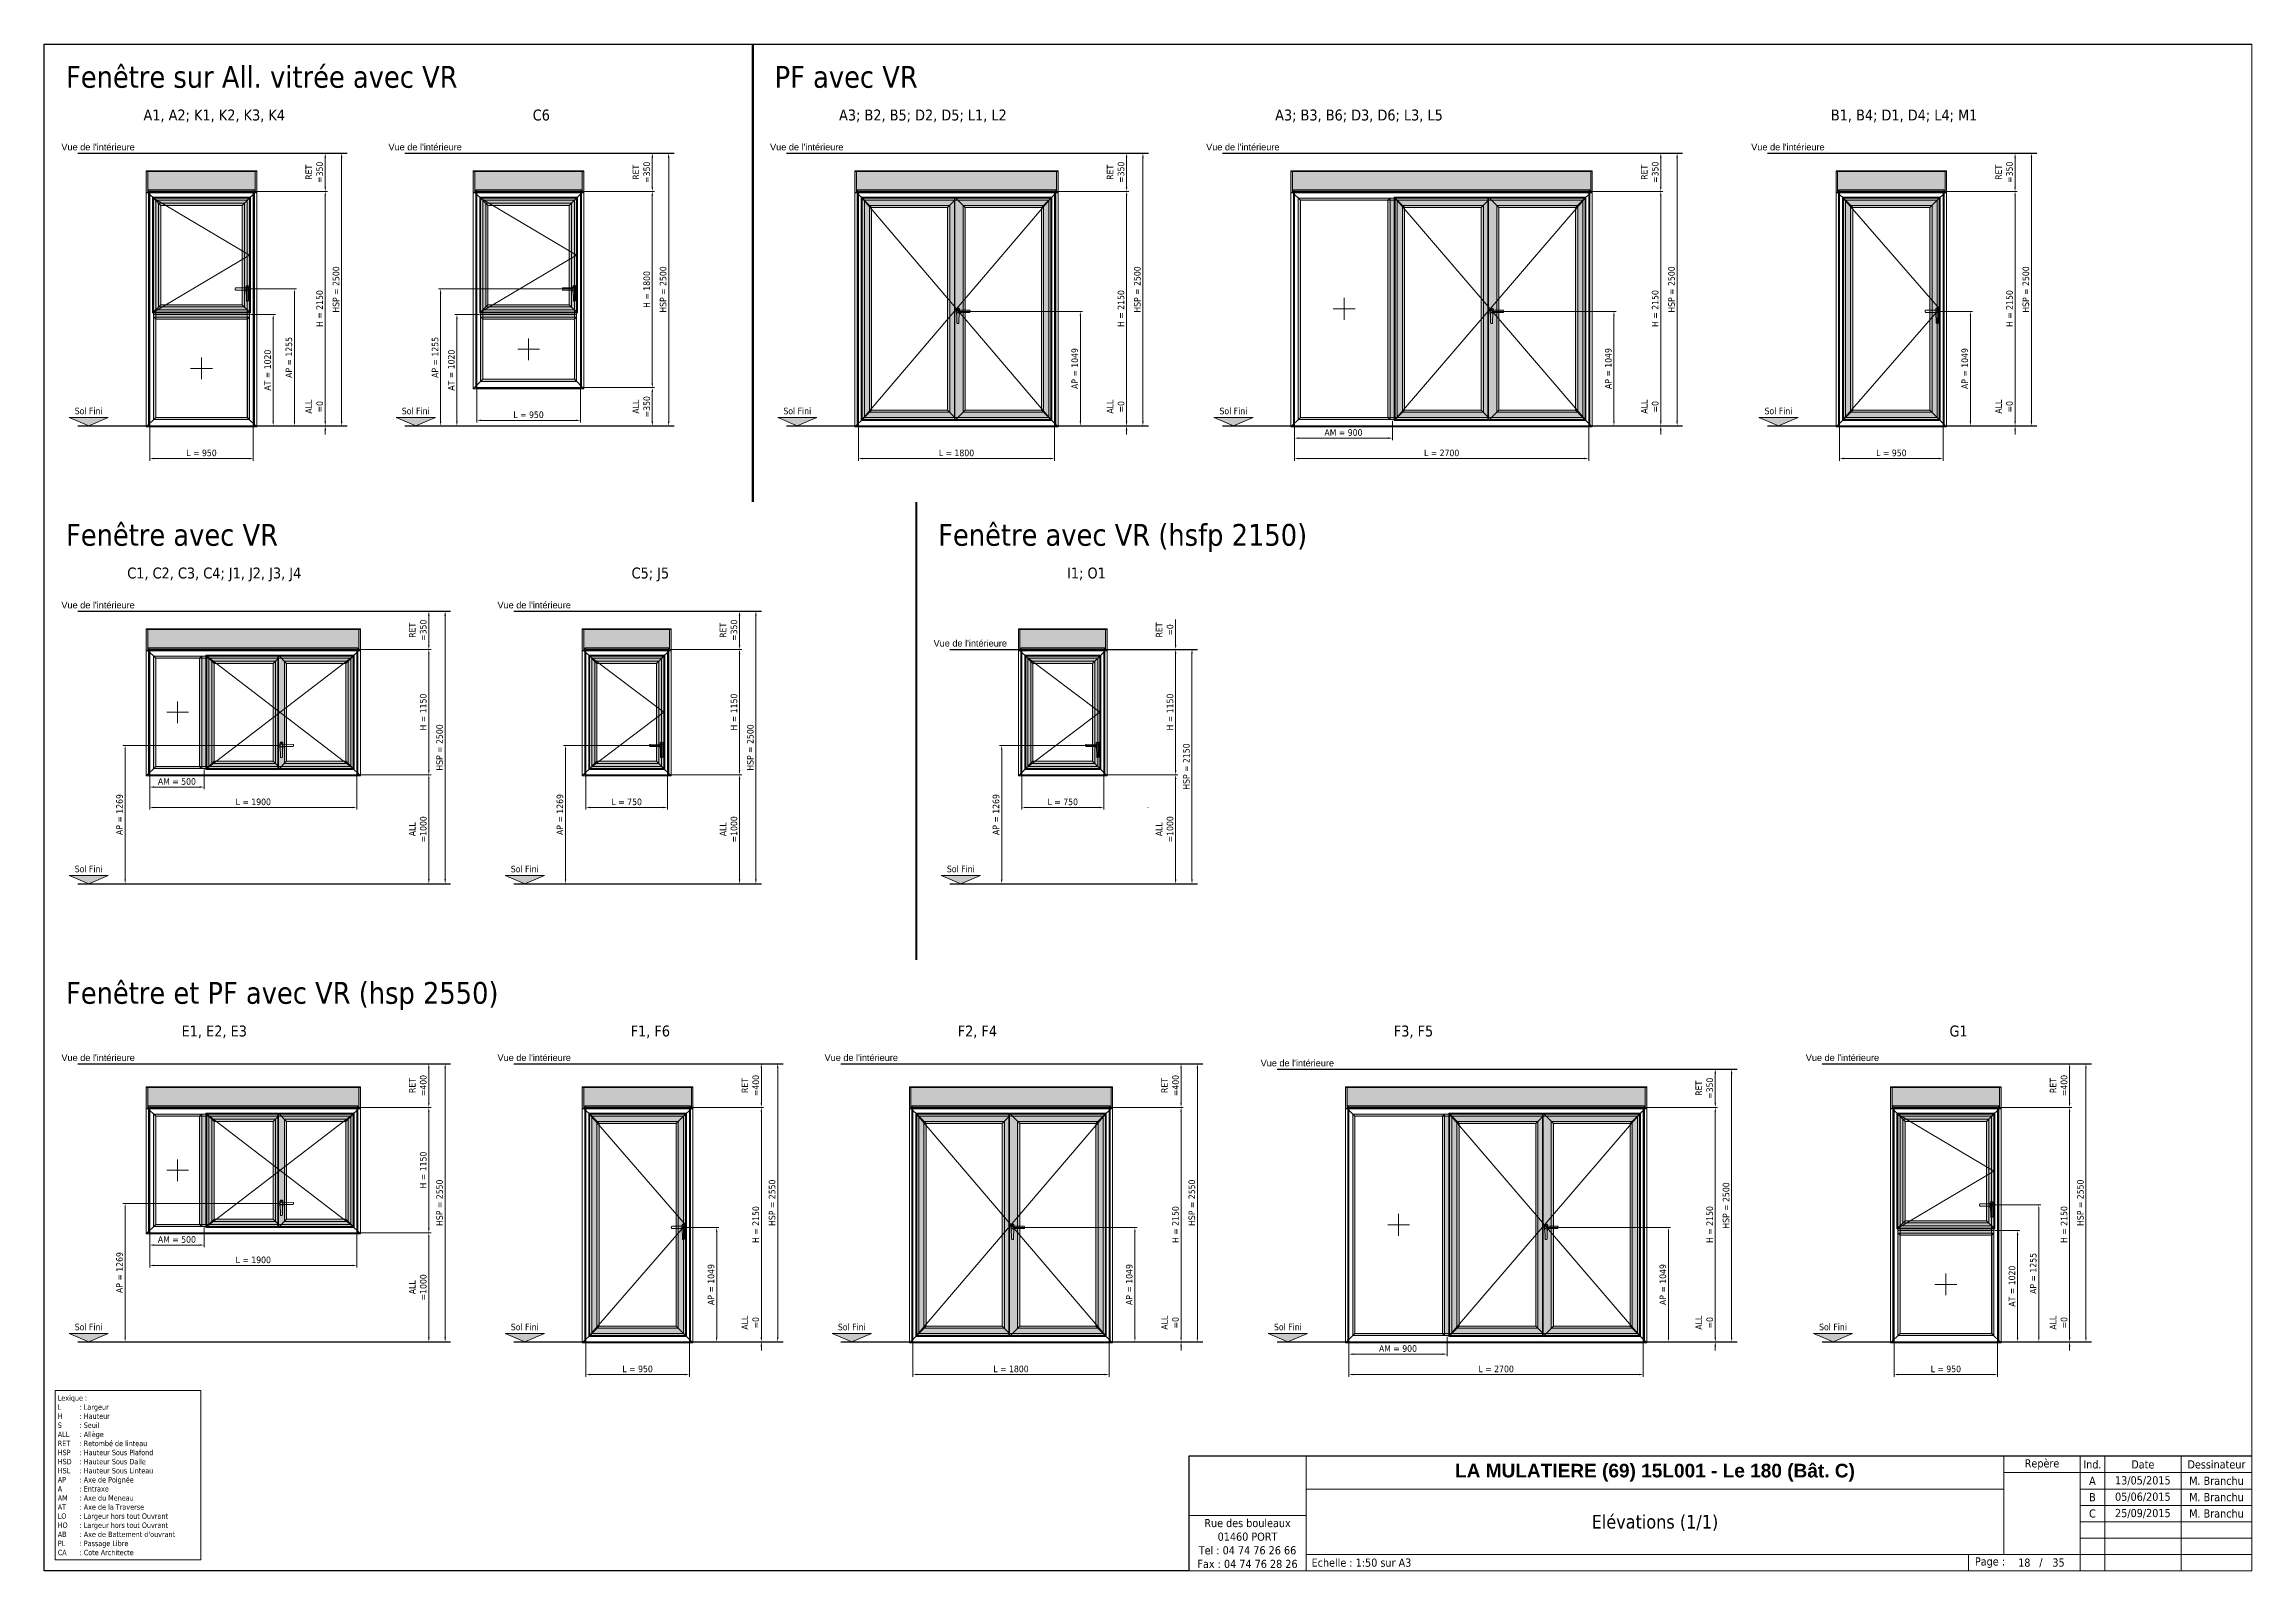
# Paper-space layout 'Elévations (1)' of a CAD drawing. Header units: millimetres. Extents: x -125 to 280, y 21 to 301.
# The model-space entities are those that its viewports show. They can reach past a viewport. Long polylines and large blocks are cut down to what shows.
import ezdxf
from ezdxf.enums import TextEntityAlignment as Align

# ---------------------------------------------------------------- set-up
doc = ezdxf.new("R2010")
doc.units = ezdxf.units.MM
doc.header["$PDMODE"] = 35
doc.header["$PDSIZE"] = 0.5
for name, pattern in [('ACAD_ISO07W100', [3, 0, -3]), ('AXES', [50.8, 31.75, -6.35, 6.35, -6.35]), ('CACHE', [9.525, 6.35, -3.175]), ('POINTILLE', [6.35, 0, -6.35])]:
    doc.linetypes.add(name, pattern=pattern)
doc.layers.get('0').update_dxf_attribs({"lineweight": 13})
doc.layers.get('Defpoints').update_dxf_attribs({"true_color": 0xc2a584})
for name, color, linetype, lineweight, plot in [('0 - Invisible', 43, 'Continuous', 0, False), ('Intouchable', 252, 'Continuous', 13, False), ('Non visible', 163, 'Continuous', 25, False)]:
    doc.layers.add(name, color=color, linetype=linetype, lineweight=lineweight, plot=plot)
for name, color, linetype, lineweight in [('1 - Axe', 1, 'AXES', 0), ('1 - BETON', 251, 'Continuous', 25), ('1 - Cartouche', 7, 'Continuous', 13), ('1 - Cotation', 32, 'Continuous', 13), ('1 - INTERROMPU', 253, 'CACHE', 13), ('1 - Isolant', 132, 'Continuous', 13), ('1 - PVC', 7, 'Continuous', 13), ('1 - Texte', 7, 'Continuous', 13), ('Repère coupe et élévation', 145, 'Continuous', 13), ('Texte', 7, 'Continuous', 13)]:
    doc.layers.add(name, color=color, linetype=linetype, lineweight=lineweight)
doc.layers.add('1 - Cache', color=7, linetype='Continuous', lineweight=0, true_color=0xffffff)
doc.styles.get("Standard").update_dxf_attribs({"font": 'ARIALUNI.TTF'})
doc.styles.add('Texte Poralu', font='tahomabd.ttf')
doc.dimstyles.new('100 - 5000', dxfattribs={"dimtxt": 60, "dimasz": 40, "dimexe": 20, "dimexo": 10, "dimgap": 20, "dimtad": 1, "dimdec": 1, "dimtxsty": 'Texte Poralu', "dimcen": 40, "dimazin": 0, "dimtfac": 1, "dimtdec": 1, "dimtmove": 0, "dimatfit": 3, "dimfxl": 1, "dimarcsym": 0})
picture_1 = doc.add_image_def('image1.jpg', size_in_pixel=(1285, 649))

psp = doc.layouts.new('Elévations (1)')

msp = doc.modelspace()

# ---------------------------------------------------------------- texts
at = {"style": 'Texte Poralu'}
msp.add_attdef('18', text='', height=150, dxfattribs=at).set_placement((19725, 11400), align=Align.MIDDLE_CENTER)
at = {"layer": 'Intouchable', "char_height": 150, "style": 'Texte Poralu'}
for s, insert, attachment_point in [('Page : ', (18819.36, 11400), 4), ('/', (20030.84, 11400), 5)]:
    msp.add_mtext(s, dxfattribs=dict(at, insert=insert, attachment_point=attachment_point))
at = {"layer": 'Texte', "char_height": 200, "attachment_point": 1, "style": 'Texte Poralu'}
for s, insert in [('Fenêtre sur All. vitrée avec VR', (700, 24300)), ('PF avec VR', (7200, 24300)), ('Fenêtre avec VR', (700, 20100)), ('Fenêtre avec VR (hsfp 2150)', (8700, 20100)), ('Fenêtre et PF avec VR (hsp 2550)', (700, 15900))]:
    msp.add_mtext_dynamic_manual_height_columns(s, width=5059.0673, gutter_width=300, heights=[0], dxfattribs=dict(at, insert=insert))

# ---------------------------------------------------------------- blocks, each defined once
blk = doc.blocks.new('Cartouche - Total de page')
at = {"layer": '1 - Cartouche', "color": 0, "insert": (0, 0), "char_height": 5, "attachment_point": 5, "style": 'Texte Poralu'}
blk.add_mtext('35', dxfattribs=at)
blk = doc.blocks.new('Cartouche - Indice A')
at = {"insert": (0, 0), "char_height": 10, "attachment_point": 5, "style": 'Texte Poralu'}
blk.add_mtext('A', dxfattribs=at)
blk = doc.blocks.new('Cartouche - Indice B')
at = {"insert": (0, 0), "char_height": 10, "attachment_point": 5, "style": 'Texte Poralu'}
blk.add_mtext('B', dxfattribs=at)
blk = doc.blocks.new('Cartouche - Indice C')
at = {"insert": (0, 0), "char_height": 10, "attachment_point": 5, "style": 'Texte Poralu'}
blk.add_mtext('C', dxfattribs=at)
blk = doc.blocks.new("Cartouche - Nom d'affaire")
at = {"layer": '1 - Cartouche', "insert": (0, 0), "char_height": 5, "attachment_point": 5, "style": 'Texte Poralu'}
blk.add_mtext('{\\fArial|b1|i0|c0|p34;LA MULATIERE (69) 15L001 - Le 180 (Bât. C)}', dxfattribs=at)
blk = doc.blocks.new('Cartouche - Indice A - Date')
at = {"insert": (0, 0), "char_height": 1.5, "attachment_point": 5, "style": 'Texte Poralu'}
blk.add_mtext('13/05/2015', dxfattribs=at)
blk = doc.blocks.new('Cartouche - Indice B - Date')
at = {"insert": (0, 0), "char_height": 1.5, "attachment_point": 5, "style": 'Texte Poralu'}
blk.add_mtext('05/06/2015', dxfattribs=at)
blk = doc.blocks.new('Cartouche - Indice C - Date')
at = {"insert": (0, 0), "char_height": 10, "attachment_point": 5, "style": 'Texte Poralu'}
blk.add_mtext('25/09/2015', dxfattribs=at)
blk = doc.blocks.new('Cartouche - Indice A - Projeteur')
at = {"insert": (0, 0), "char_height": 10, "attachment_point": 5, "style": 'Texte Poralu'}
blk.add_mtext('M. Branchu', dxfattribs=at)
blk = doc.blocks.new('Cartouche - Indice B - Projeteur')
at = {"insert": (0, 0), "char_height": 10, "attachment_point": 5, "style": 'Texte Poralu'}
blk.add_mtext('M. Branchu', dxfattribs=at)
blk = doc.blocks.new('Cartouche - Indice C - Projeteur')
at = {"insert": (0, 0), "char_height": 10, "attachment_point": 5, "style": 'Texte Poralu'}
blk.add_mtext('M. Branchu', dxfattribs=at)
blk = doc.blocks.new('*U35')
at = {"layer": '1 - Cartouche'}
for points in [[(-195, 0), (-173.5, 0), (-173.5, 21), (-195, 21)], [(-173.5, 15), (-45.5, 15), (-45.5, 21), (-173.5, 21)], [(-45.5, 18), (-31.5, 18), (-31.5, 21), (-45.5, 21)], [(-31.5, 18), (-27, 18), (-27, 21), (-31.5, 21)], [(-27, 18), (-13, 18), (-13, 21), (-27, 21)], [(-13, 18), (0, 18), (0, 21), (-13, 21)], [(-45.5, 3), (-31.5, 3), (-31.5, 18), (-45.5, 18)], [(-31.5, 15), (-27, 15), (-27, 18), (-31.5, 18)], [(-27, 15), (-13, 15), (-13, 18), (-27, 18)], [(-13, 15), (0, 15), (0, 18), (-13, 18)], [(-173.5, 3), (-45.5, 3), (-45.5, 15), (-173.5, 15)], [(-31.5, 12), (-27, 12), (-27, 15), (-31.5, 15)], [(-27, 12), (-13, 12), (-13, 15), (-27, 15)], [(-13, 12), (0, 12), (0, 15), (-13, 15)], [(-31.5, 9), (-27, 9), (-27, 12), (-31.5, 12)], [(-31.5, 6), (-27, 6), (-27, 9), (-31.5, 9)], [(-27, 9), (-13, 9), (-13, 12), (-27, 12)], [(-27, 6), (-13, 6), (-13, 9), (-27, 9)], [(-13, 9), (0, 9), (0, 12), (-13, 12)], [(-13, 6), (0, 6), (0, 9), (-13, 9)], [(-31.5, 3), (-27, 3), (-27, 6), (-31.5, 6)], [(-27, 3), (-13, 3), (-13, 6), (-27, 6)], [(-13, 3), (0, 3), (0, 6), (-13, 6)], [(-173.5, 0), (-52, 0), (-52, 3), (-173.5, 3)], [(-52, 0), (-31.5, 0), (-31.5, 3), (-52, 3)], [(-31.5, 0), (-27, 0), (-27, 3), (-31.5, 3)], [(-27, 0), (-13, 0), (-13, 3), (-27, 3)], [(-13, 0), (0, 0), (0, 3), (-13, 3)]]:
    blk.add_lwpolyline(points, close=True, dxfattribs=at)
for name, p, xscale, yscale, zscale in [("Cartouche - Nom d'affaire", (-109.5, 18), 0.5, 0.5, 0.5), ('Cartouche - Indice A', (-29.25, 16.5), 0.15, 0.15, 0.15), ('Cartouche - Indice A - Projeteur', (-6.5, 16.5), 0.15, 0.15, 0.15), ('Cartouche - Indice B', (-29.25, 13.5), 0.15, 0.15, 0.15), ('Cartouche - Indice B - Projeteur', (-6.5, 13.5), 0.15, 0.15, 0.15), ('Cartouche - Indice C', (-29.25, 10.5), 0.1499999999999986, 0.1499999999999986, 0.1499999999999986), ('Cartouche - Indice C - Date', (-20, 10.5), 0.1499999999999986, 0.1499999999999986, 0.1499999999999986), ('Cartouche - Indice C - Projeteur', (-6.5, 10.5), 0.1500000000000004, 0.1500000000000004, 0.1500000000000004), ('Cartouche - Total de page', (-35.47, 1.5), 0.3, 0.3, 0.3)]:
    blk.add_blockref(name, p, dxfattribs=dict(xscale=xscale, yscale=yscale, zscale=zscale))
for name, p in [('Cartouche - Indice A - Date', (-20, 16.5)), ('Cartouche - Indice B - Date', (-20, 13.5))]:
    blk.add_blockref(name, p)
at = {"layer": '1 - Cartouche', "char_height": 1.5, "style": 'Texte Poralu'}
for s, insert, attachment_point in [('Repère', (-38.5, 19.5), 5), ('Ind.', (-29.25, 19.5), 5), ('Date', (-20, 19.5), 5), ('Dessinateur', (-6.5, 19.5), 5), ('Rue des bouleaux\\P01460 PORT\\PTel : 04 74 76 26 66\\PFax : 04 74 76 28 26', (-184.25, 5), 5), ('Page : ', (-50.81, 1.5), 4), ('/', (-38.69, 1.5), 5)]:
    blk.add_mtext(s, dxfattribs=dict(at, insert=insert, attachment_point=attachment_point))
at = {"layer": '1 - Cartouche', "style": 'Texte Poralu'}
for tag, height, p in [('DESIGNATION', 2.5, (-109.5, 9)), ('REPERE', 2, (-38.5, 10.5)), ('NUM_PAGE', 1.5, (-41.91, 1.5))]:
    blk.add_attdef(tag, text='', height=height, dxfattribs=at).set_placement(p, align=Align.MIDDLE_CENTER)
blk.add_attdef('ECHELLE', text='', height=1.5, dxfattribs=at).set_placement((-172.5, 1.5), align=Align.MIDDLE_LEFT)
at = {"layer": '1 - Cache'}
image = blk.add_image(picture_1, insert=(-195, 10.14), size_in_units=(21.5, 10.86), dxfattribs=at)
blk = doc.blocks.new('*U37')
at = {"layer": '1 - Cartouche'}
blk.add_lwpolyline([(-405, 0), (0, 0), (0, 280), (-405, 280), (-405, 0)], dxfattribs=at)
blk = doc.blocks.new('*U274')
at = {"layer": '0 - Invisible'}
blk.add_lwpolyline([(-13.38, -15.53), (13.38, -15.53), (13.38, 15.53), (-13.38, 15.53)], close=True, dxfattribs=at)
at = {"layer": 'Texte', "insert": (-12.88, 0), "char_height": 1, "attachment_point": 4, "style": 'Texte Poralu'}
blk.add_mtext("\\pt0.75;Lexique :\\P\\pt4;L ^I: Largeur \\PH ^I: Hauteur\\PS ^I: Seuil\\PALL^I: Allège\\PRET^I: Retombé de linteau\\PHSP^I: Hauteur Sous Plafond\\PHSD^I: Hauteur Sous Dalle\\PHSL^I: Hauteur Sous Linteau\\PAP^I: Axe de Poignée\\PA^I: Entraxe\\PAM^I: Axe du Meneau\\PAT^I: Axe de la Traverse\\PLO^I: Largeur hors tout Ouvrant\\PHO^I: Largeur hors tout Ouvrant\\PAB^I: Axe de Battement d'ouvrant\\PPL^I: Passage Libre\\PCA^I: Cote Architecte", dxfattribs=at)
blk = doc.blocks.new('Règle pour élévation')
at = {"const_width": 20}
blk.add_lwpolyline([(0, 0), (20250, 0)], dxfattribs=at)
at = {"layer": 'Defpoints', "color": 2}
for p in [(500, 0), (1000, 0), (1500, 0), (2000, 0), (2500, 0), (3000, 0), (3500, 0), (4000, 0), (4500, 0), (5000, 0), (5500, 0), (6000, 0), (6500, 0), (7000, 0), (7500, 0), (8000, 0), (8500, 0), (9000, 0), (9500, 0), (10000, 0), (10500, 0), (11000, 0), (11500, 0), (12000, 0), (12500, 0), (13000, 0), (13500, 0), (14000, 0), (14500, 0), (15000, 0), (15500, 0), (16000, 0), (16500, 0), (17000, 0), (17500, 0), (18000, 0), (18500, 0), (19000, 0), (19500, 0), (20000, 0)]:
    blk.add_point(p, dxfattribs=at)
blk = doc.blocks.new('Rep_châssis')
at = {"style": 'Texte Poralu'}
blk.add_attdef('REP_CHASSIS', text='', height=100, dxfattribs=at).set_placement((0, 0), align=Align.MIDDLE_CENTER)
blk = doc.blocks.new('*D1663')
at = {"layer": '1 - Cotation', "color": 0, "lineweight": -2, "transparency": 16777216}
for p, q in [((2710, 2500), (2700, 2500)), ((2720, 2460), (2720, 40)), ((2710, 0), (2700, 0))]:
    blk.add_line(p, q, dxfattribs=at)
at = {"layer": '1 - Cotation', "color": 0, "transparency": 16777216}
for points in [[(2713, 2460), (2727, 2460), (2720, 2500)], [(2713, 40), (2727, 40), (2720, 0)]]:
    blk.add_solid(points, dxfattribs=at)
at = {"layer": 'Defpoints', "color": 0, "transparency": 16777216}
for p in [(2720, 2500), (2720, 0), (2720, 0)]:
    blk.add_point(p, dxfattribs=at)
at = {"layer": '1 - Cotation', "color": 0, "transparency": 16777216, "insert": (2669, 1250), "char_height": 60, "attachment_point": 5, "rotation": 90, "style": 'Texte Poralu'}
blk.add_mtext('HSP = 2500', dxfattribs=at)
blk = doc.blocks.new('*D1664')
at = {"layer": '1 - Cotation', "color": 0, "lineweight": -2, "transparency": 16777216}
for p, q in [((2570, 40), (2570, 270)), ((2560, 0), (2550, 0)), ((1920, 0), (2590, 0)), ((2570, -40), (2570, -80))]:
    blk.add_line(p, q, dxfattribs=at)
at = {"layer": '1 - Cotation', "color": 0, "transparency": 16777216}
for points in [[(2563, 40), (2577, 40), (2570, 0)], [(2563, -40), (2577, -40), (2570, 0)]]:
    blk.add_solid(points, dxfattribs=at)
at = {"layer": 'Defpoints', "color": 0, "transparency": 16777216}
for p in [(2570, 0), (2570, 0), (1910, 0)]:
    blk.add_point(p, dxfattribs=at)
at = {"layer": '1 - Cotation', "color": 0, "transparency": 16777216, "insert": (2469, 175), "char_height": 60, "attachment_point": 5, "rotation": 90, "style": 'Texte Poralu'}
blk.add_mtext('ALL\\P=0', dxfattribs=at)
blk = doc.blocks.new('*D1665')
at = {"layer": '1 - Cotation', "color": 0, "lineweight": -2, "transparency": 16777216}
for p, q in [((1920, 2150), (2590, 2150)), ((2570, 40), (2570, 2110)), ((1920, 0), (2590, 0))]:
    blk.add_line(p, q, dxfattribs=at)
at = {"layer": '1 - Cotation', "color": 0, "transparency": 16777216}
for points in [[(2563, 2110), (2577, 2110), (2570, 2150)], [(2563, 40), (2577, 40), (2570, 0)]]:
    blk.add_solid(points, dxfattribs=at)
at = {"layer": 'Defpoints', "color": 0, "transparency": 16777216}
for p in [(1910, 2150), (2570, 2150), (1910, 0)]:
    blk.add_point(p, dxfattribs=at)
at = {"layer": '1 - Cotation', "color": 0, "transparency": 16777216, "insert": (2519, 1075), "char_height": 60, "attachment_point": 5, "rotation": 90, "style": 'Texte Poralu'}
blk.add_mtext('H = 2150', dxfattribs=at)
blk = doc.blocks.new('*D1666')
at = {"layer": '1 - Cotation', "color": 0, "lineweight": -2, "transparency": 16777216}
for p, q in [((2560, 2500), (2550, 2500)), ((2570, 2460), (2570, 2190)), ((1930, 2150), (2590, 2150))]:
    blk.add_line(p, q, dxfattribs=at)
at = {"layer": '1 - Cotation', "color": 0, "transparency": 16777216}
for points in [[(2563, 2460), (2577, 2460), (2570, 2500)], [(2563, 2190), (2577, 2190), (2570, 2150)]]:
    blk.add_solid(points, dxfattribs=at)
at = {"layer": 'Defpoints', "color": 0, "transparency": 16777216}
for p in [(2570, 2500), (1920, 2150), (2570, 2150)]:
    blk.add_point(p, dxfattribs=at)
at = {"layer": '1 - Cotation', "color": 0, "transparency": 16777216, "insert": (2469, 2325), "char_height": 60, "attachment_point": 5, "rotation": 90, "style": 'Texte Poralu'}
blk.add_mtext('RET\\P=350', dxfattribs=at)
blk = doc.blocks.new('*U157')
blk.add_hatch(color=256).paths.add_polyline_path([(0, 0), (180, 75), (-180, 75)])
blk.add_lwpolyline([(0, 0), (180, 75), (-180, 75), (0, 0)])
at = {"layer": 'Texte', "insert": (0, 105), "char_height": 60, "attachment_point": 8, "style": 'Texte Poralu'}
blk.add_mtext('Sol Fini', dxfattribs=at)
blk = doc.blocks.new('*D1667')
at = {"layer": '1 - Cotation', "color": 0, "lineweight": -2, "transparency": 16777216}
for p, q in [((960, -10), (960, -320)), ((1910, -10), (1910, -320)), ((1870, -300), (1000, -300))]:
    blk.add_line(p, q, dxfattribs=at)
at = {"layer": '1 - Cotation', "color": 0, "transparency": 16777216}
for points in [[(1000, -293), (1000, -307), (960, -300)], [(1870, -293), (1870, -307), (1910, -300)]]:
    blk.add_solid(points, dxfattribs=at)
at = {"layer": 'Defpoints', "color": 0, "transparency": 16777216}
for p in [(960, 0), (1910, 0), (960, -300)]:
    blk.add_point(p, dxfattribs=at)
at = {"layer": '1 - Cotation', "color": 0, "transparency": 16777216, "insert": (1435, -249), "char_height": 60, "attachment_point": 5, "style": 'Texte Poralu'}
blk.add_mtext('L = 950', dxfattribs=at)
blk = doc.blocks.new('*U1650')
at = {"layer": '1 - Cache'}
blk.add_hatch(color=256, dxfattribs=at).paths.add_polyline_path([(-32, 2135), (-32, 2337), (982, 2337), (982, 2135), (968, 2135), (968, 2137), (-18, 2137), (-18, 2135)])
at = {"layer": '0 - Invisible'}
blk.add_lwpolyline([(-32, 2135), (-32, 2337), (982, 2337), (982, 2135), (968, 2135), (968, 2137), (-18, 2137), (-18, 2135), (-32, 2135)], dxfattribs=at)
at = {"layer": '0 - Invisible', "linetype": 'POINTILLE'}
blk.add_lwpolyline([(950, 2150), (0, 2150), (0, 0), (950, 0)], close=True, dxfattribs=at)
at = {"layer": '1 - PVC'}
for p, q in [((55, 2068), (-18, 2140)), ((895, 2068), (968, 2140)), ((55, 77), (-32, -10)), ((895, 77), (982, -10))]:
    blk.add_line(p, q, dxfattribs=at)
for points in [[(-32, 2333), (-32, 2337), (982, 2337), (982, 2333)], [(-18, 2331), (968, 2331)], [(968, 2137), (-18, 2137)]]:
    blk.add_lwpolyline(points, dxfattribs=at)
for points in [[(-32, 2333), (-18, 2333), (-18, 2135), (-32, 2135)], [(982, 2333), (968, 2333), (968, 2135), (982, 2135)], [(-32, -10), (982, -10), (982, 2140), (-32, 2140)], [(35, 57), (915, 57), (915, 2088), (35, 2088)], [(55, 77), (895, 77), (895, 2068), (55, 2068)]]:
    blk.add_lwpolyline(points, close=True, dxfattribs=at)
blk = doc.blocks.new('*D1654')
at = {"layer": 'Defpoints', "color": 0, "transparency": 16777216}
for p in [(881, 963), (1098, -57), (1098, -57)]:
    blk.add_point(p, dxfattribs=at)
at = {"layer": 'Texte', "color": 0, "lineweight": -2, "transparency": 16777216}
for p, q in [((891, 963), (1118, 963)), ((1098, 923), (1098, -17)), ((1088, -57), (1078, -57))]:
    blk.add_line(p, q, dxfattribs=at)
at = {"layer": 'Texte', "color": 0, "transparency": 16777216}
for points in [[(1091, 923), (1105, 923), (1098, 963)], [(1091, -17), (1105, -17), (1098, -57)]]:
    blk.add_solid(points, dxfattribs=at)
at = {"layer": 'Texte', "color": 0, "transparency": 16777216, "insert": (1047, 453), "char_height": 60, "attachment_point": 5, "rotation": 90, "style": 'Texte Poralu'}
blk.add_mtext('AT = 1020', dxfattribs=at)
blk = doc.blocks.new('*U1656')
at = {"layer": '1 - Cache'}
h = blk.add_hatch(color=256, dxfattribs=at)
h.paths.add_polyline_path([(20, 20), (861, 20), (861, 920), (20, 920)], flags=16)
h.paths.add_polyline_path([(0, 0), (881, 0), (881, 940), (0, 940)])
at = {"layer": '1 - PVC'}
for p, q in [((20, 920), (0, 940)), ((861, 920), (881, 940)), ((20, 20), (0, 0)), ((861, 20), (881, 0))]:
    blk.add_line(p, q, dxfattribs=at)
for points in [[(0, 0), (881, 0), (881, 940), (0, 940)], [(20, 20), (861, 20), (861, 920), (20, 920)]]:
    blk.add_lwpolyline(points, close=True, dxfattribs=at)
blk = doc.blocks.new('*U1657')
at = {"layer": '0 - Invisible', "linetype": 'POINTILLE'}
blk.add_lwpolyline([(0, 0), (881, 0), (881, 940), (0, 940)], close=True, dxfattribs=at)
at = {"layer": '1 - Axe', "color": 5, "linetype": 'ByBlock'}
for p, q in [((340.5, 470), (540.5, 470)), ((440.5, 570), (440.5, 370))]:
    blk.add_line(p, q, dxfattribs=at)
blk = doc.blocks.new('*U1659')
at = {"layer": '1 - Cache'}
h = blk.add_hatch(color=256, dxfattribs=at)
h.paths.add_polyline_path([(-8, -8), (889, -8), (889, 1053), (-8, 1053)])
h.paths.add_polyline_path([(67, 67), (814, 67), (814, 978), (67, 978)], flags=16)
at = {"layer": '0 - Invisible', "linetype": 'POINTILLE'}
blk.add_lwpolyline([(0, 0), (881, 0), (881, 1045), (0, 1045)], close=True, dxfattribs=at)
at = {"layer": '1 - PVC'}
for p, q in [((-8, 1053), (67, 978)), ((889, 1053), (814, 978)), ((-8, -8), (67, 67)), ((889, -8), (814, 67))]:
    blk.add_line(p, q, dxfattribs=at)
for points in [[(-8, -8), (889, -8), (889, 1053), (-8, 1053)], [(47, 47), (834, 47), (834, 998), (47, 998)], [(67, 67), (814, 67), (814, 978), (67, 978)]]:
    blk.add_lwpolyline(points, close=True, dxfattribs=at)
blk = doc.blocks.new('*U1660')
at = {"layer": '0 - Invisible', "linetype": 'POINTILLE'}
blk.add_lwpolyline([(0, 0), (881, 0), (881, 1045), (0, 1045)], close=True, dxfattribs=at)
at = {"layer": '1 - Axe', "color": 5, "linetype": 'ByBlock'}
blk.add_lwpolyline([(0, 1045), (881, 522.5), (0, 0)], dxfattribs=at)
blk = doc.blocks.new('*U156')
at = {"color": 253, "linetype": 'ACAD_ISO07W100', "lineweight": -2, "ltscale": 0.25}
for p, q in [((28, 11), (135, 10)), ((28, -11), (135, -10))]:
    blk.add_line(p, q, dxfattribs=at)
for centre, radius, start, end in [((135, 8), 2, 37.5519, 89.2293), ((125, 0), 14.4, 322.4481, 37.5519), ((135, -8), 2, 270.7707, 322.4481)]:
    blk.add_arc(centre, radius, start, end, dxfattribs=at)
blk.add_ellipse((28, 0), major_axis=(-16.5, 0), ratio=0.757576, start_param=4.199407, end_param=8.366964, dxfattribs=at)
at = {"layer": '0 - Invisible'}
blk.add_point((28, 0), dxfattribs=at)
at = {"layer": '1 - PVC'}
for p, q in [((14, 18), (14, -18)), ((17, 0), (18, -107)), ((28, 26), (28, 25)), ((28, 23), (28, 24)), ((39, 0), (37, -107)), ((42, -18), (42, 18))]:
    blk.add_line(p, q, dxfattribs=at)
blk.add_lwpolyline([(27, 26), (26, 25), (27, 23), (28, 23), (29, 25), (28, 26)], close=True, dxfattribs=at)
for centre, radius, start, end in [((28, 18), 14, 0, 180), ((28, -18), 14, 180, 220.608), ((20, -107), 2, 180.7707, 232.4481), ((28, -97), 14.4, 232.4481, 307.5519), ((35, -107), 2, 307.5519, 359.2293), ((28, -18), 14, 319.392, 0)]:
    blk.add_arc(centre, radius, start, end, dxfattribs=at)
blk.add_ellipse((28, 0), major_axis=(0, 16.5), ratio=0.757576, start_param=4.199407, end_param=8.366964, dxfattribs=at)
blk = doc.blocks.new('*D769')
at = {"layer": '1 - Texte', "color": 0, "lineweight": -2, "transparency": 16777216}
for p, q in [((-18, 220), (424, 220)), ((404, 180), (404, -995)), ((414, -1035), (424, -1035))]:
    blk.add_line(p, q, dxfattribs=at)
at = {"layer": '1 - Texte', "color": 0, "transparency": 16777216}
for points in [[(398, 180), (411, 180), (404, 220)], [(398, -995), (411, -995), (404, -1035)]]:
    blk.add_solid(points, dxfattribs=at)
at = {"layer": 'Defpoints', "color": 0, "transparency": 16777216}
for p in [(-28, 220), (404, -1035), (404, -1035)]:
    blk.add_point(p, dxfattribs=at)
at = {"layer": '1 - Texte', "color": 0, "transparency": 16777216, "insert": (353, -408), "char_height": 60, "attachment_point": 5, "rotation": 90, "style": 'Texte Poralu'}
blk.add_mtext('AP = 1255', dxfattribs=at)
blk = doc.blocks.new('*D1699')
at = {"layer": '1 - Cotation', "color": 0, "lineweight": -2, "transparency": 16777216}
for p, q in [((3560, 2500), (3550, 2500)), ((3570, 2460), (3570, 40)), ((3560, 0), (3550, 0))]:
    blk.add_line(p, q, dxfattribs=at)
at = {"layer": '1 - Cotation', "color": 0, "transparency": 16777216}
for points in [[(3563, 2460), (3577, 2460), (3570, 2500)], [(3563, 40), (3577, 40), (3570, 0)]]:
    blk.add_solid(points, dxfattribs=at)
at = {"layer": 'Defpoints', "color": 0, "transparency": 16777216}
for p in [(3570, 2500), (3570, 0), (3570, 0)]:
    blk.add_point(p, dxfattribs=at)
at = {"layer": '1 - Cotation', "color": 0, "transparency": 16777216, "insert": (3519, 1250), "char_height": 60, "attachment_point": 5, "rotation": 90, "style": 'Texte Poralu'}
blk.add_mtext('HSP = 2500', dxfattribs=at)
blk = doc.blocks.new('*D1700')
at = {"layer": '1 - Cotation', "color": 0, "lineweight": -2, "transparency": 16777216}
for p, q in [((3420, 40), (3420, 270)), ((3410, 0), (3400, 0)), ((2770, 0), (3440, 0)), ((3420, -40), (3420, -80))]:
    blk.add_line(p, q, dxfattribs=at)
at = {"layer": '1 - Cotation', "color": 0, "transparency": 16777216}
for points in [[(3413, 40), (3427, 40), (3420, 0)], [(3413, -40), (3427, -40), (3420, 0)]]:
    blk.add_solid(points, dxfattribs=at)
at = {"layer": 'Defpoints', "color": 0, "transparency": 16777216}
for p in [(2760, 0), (3420, 0), (3420, 0)]:
    blk.add_point(p, dxfattribs=at)
at = {"layer": '1 - Cotation', "color": 0, "transparency": 16777216, "insert": (3319, 175), "char_height": 60, "attachment_point": 5, "rotation": 90, "style": 'Texte Poralu'}
blk.add_mtext('ALL\\P=0', dxfattribs=at)
blk = doc.blocks.new('*D1701')
at = {"layer": '1 - Cotation', "color": 0, "lineweight": -2, "transparency": 16777216}
for p, q in [((2770, 2150), (3440, 2150)), ((3420, 40), (3420, 2110)), ((2770, 0), (3440, 0))]:
    blk.add_line(p, q, dxfattribs=at)
at = {"layer": '1 - Cotation', "color": 0, "transparency": 16777216}
for points in [[(3413, 2110), (3427, 2110), (3420, 2150)], [(3413, 40), (3427, 40), (3420, 0)]]:
    blk.add_solid(points, dxfattribs=at)
at = {"layer": 'Defpoints', "color": 0, "transparency": 16777216}
for p in [(2760, 2150), (3420, 2150), (2760, 0)]:
    blk.add_point(p, dxfattribs=at)
at = {"layer": '1 - Cotation', "color": 0, "transparency": 16777216, "insert": (3369, 1075), "char_height": 60, "attachment_point": 5, "rotation": 90, "style": 'Texte Poralu'}
blk.add_mtext('H = 2150', dxfattribs=at)
blk = doc.blocks.new('*D1702')
at = {"layer": '1 - Cotation', "color": 0, "lineweight": -2, "transparency": 16777216}
for p, q in [((3410, 2500), (3400, 2500)), ((3420, 2460), (3420, 2190)), ((2780, 2150), (3440, 2150))]:
    blk.add_line(p, q, dxfattribs=at)
at = {"layer": '1 - Cotation', "color": 0, "transparency": 16777216}
for points in [[(3413, 2460), (3427, 2460), (3420, 2500)], [(3413, 2190), (3427, 2190), (3420, 2150)]]:
    blk.add_solid(points, dxfattribs=at)
at = {"layer": 'Defpoints', "color": 0, "transparency": 16777216}
for p in [(3420, 2500), (2770, 2150), (3420, 2150)]:
    blk.add_point(p, dxfattribs=at)
at = {"layer": '1 - Cotation', "color": 0, "transparency": 16777216, "insert": (3319, 2325), "char_height": 60, "attachment_point": 5, "rotation": 90, "style": 'Texte Poralu'}
blk.add_mtext('RET\\P=350', dxfattribs=at)
blk = doc.blocks.new('*D1703')
at = {"layer": '1 - Cotation', "color": 0, "lineweight": -2, "transparency": 16777216}
for p, q in [((960, -10), (960, -320)), ((2760, -10), (2760, -320)), ((2720, -300), (1000, -300))]:
    blk.add_line(p, q, dxfattribs=at)
at = {"layer": '1 - Cotation', "color": 0, "transparency": 16777216}
for points in [[(1000, -293), (1000, -307), (960, -300)], [(2720, -293), (2720, -307), (2760, -300)]]:
    blk.add_solid(points, dxfattribs=at)
at = {"layer": 'Defpoints', "color": 0, "transparency": 16777216}
for p in [(960, 0), (2760, 0), (960, -300)]:
    blk.add_point(p, dxfattribs=at)
at = {"layer": '1 - Cotation', "color": 0, "transparency": 16777216, "insert": (1860, -249), "char_height": 60, "attachment_point": 5, "style": 'Texte Poralu'}
blk.add_mtext('L = 1800', dxfattribs=at)
blk = doc.blocks.new('*D1681')
at = {"layer": '1 - Cotation', "color": 0, "lineweight": -2, "transparency": 16777216}
for p, q in [((3660, 2500), (3650, 2500)), ((3670, 2460), (3670, 40)), ((3660, 0), (3650, 0))]:
    blk.add_line(p, q, dxfattribs=at)
at = {"layer": '1 - Cotation', "color": 0, "transparency": 16777216}
for points in [[(3663, 2460), (3677, 2460), (3670, 2500)], [(3663, 40), (3677, 40), (3670, 0)]]:
    blk.add_solid(points, dxfattribs=at)
at = {"layer": 'Defpoints', "color": 0, "transparency": 16777216}
for p in [(3670, 2500), (3670, 0), (3670, 0)]:
    blk.add_point(p, dxfattribs=at)
at = {"layer": '1 - Cotation', "color": 0, "transparency": 16777216, "insert": (3619, 1250), "char_height": 60, "attachment_point": 5, "rotation": 90, "style": 'Texte Poralu'}
blk.add_mtext('HSP = 2500', dxfattribs=at)
blk = doc.blocks.new('*D1682')
at = {"layer": '1 - Cotation', "color": 0, "lineweight": -2, "transparency": 16777216}
for p, q in [((2870, 1000), (3540, 1000)), ((3520, 960), (3520, 40)), ((3510, 0), (3500, 0))]:
    blk.add_line(p, q, dxfattribs=at)
at = {"layer": '1 - Cotation', "color": 0, "transparency": 16777216}
for points in [[(3513, 960), (3527, 960), (3520, 1000)], [(3513, 40), (3527, 40), (3520, 0)]]:
    blk.add_solid(points, dxfattribs=at)
at = {"layer": 'Defpoints', "color": 0, "transparency": 16777216}
for p in [(2860, 1000), (3520, 0), (3520, 0)]:
    blk.add_point(p, dxfattribs=at)
at = {"layer": '1 - Cotation', "color": 0, "transparency": 16777216, "insert": (3419, 500), "char_height": 60, "attachment_point": 5, "rotation": 90, "style": 'Texte Poralu'}
blk.add_mtext('ALL\\P=1000', dxfattribs=at)
blk = doc.blocks.new('*D1683')
at = {"layer": '1 - Cotation', "color": 0, "lineweight": -2, "transparency": 16777216}
for p, q in [((2870, 2150), (3540, 2150)), ((3520, 1040), (3520, 2110)), ((2870, 1000), (3540, 1000))]:
    blk.add_line(p, q, dxfattribs=at)
at = {"layer": '1 - Cotation', "color": 0, "transparency": 16777216}
for points in [[(3513, 2110), (3527, 2110), (3520, 2150)], [(3513, 1040), (3527, 1040), (3520, 1000)]]:
    blk.add_solid(points, dxfattribs=at)
at = {"layer": 'Defpoints', "color": 0, "transparency": 16777216}
for p in [(2860, 2150), (3520, 2150), (2860, 1000)]:
    blk.add_point(p, dxfattribs=at)
at = {"layer": '1 - Cotation', "color": 0, "transparency": 16777216, "insert": (3469, 1575), "char_height": 60, "attachment_point": 5, "rotation": 90, "style": 'Texte Poralu'}
blk.add_mtext('H = 1150', dxfattribs=at)
blk = doc.blocks.new('*D1684')
at = {"layer": '1 - Cotation', "color": 0, "lineweight": -2, "transparency": 16777216}
for p, q in [((3510, 2500), (3500, 2500)), ((3520, 2460), (3520, 2190)), ((2880, 2150), (3540, 2150))]:
    blk.add_line(p, q, dxfattribs=at)
at = {"layer": '1 - Cotation', "color": 0, "transparency": 16777216}
for points in [[(3513, 2460), (3527, 2460), (3520, 2500)], [(3513, 2190), (3527, 2190), (3520, 2150)]]:
    blk.add_solid(points, dxfattribs=at)
at = {"layer": 'Defpoints', "color": 0, "transparency": 16777216}
for p in [(3520, 2500), (2870, 2150), (3520, 2150)]:
    blk.add_point(p, dxfattribs=at)
at = {"layer": '1 - Cotation', "color": 0, "transparency": 16777216, "insert": (3419, 2325), "char_height": 60, "attachment_point": 5, "rotation": 90, "style": 'Texte Poralu'}
blk.add_mtext('RET\\P=350', dxfattribs=at)
blk = doc.blocks.new('*D1685')
at = {"layer": '1 - Cotation', "color": 0, "lineweight": -2, "transparency": 16777216}
for p, q in [((960, 990), (960, 680)), ((2860, 990), (2860, 680)), ((2820, 700), (1000, 700))]:
    blk.add_line(p, q, dxfattribs=at)
at = {"layer": '1 - Cotation', "color": 0, "transparency": 16777216}
for points in [[(1000, 707), (1000, 693), (960, 700)], [(2820, 707), (2820, 693), (2860, 700)]]:
    blk.add_solid(points, dxfattribs=at)
at = {"layer": 'Defpoints', "color": 0, "transparency": 16777216}
for p in [(960, 1000), (2860, 1000), (960, 700)]:
    blk.add_point(p, dxfattribs=at)
at = {"layer": '1 - Cotation', "color": 0, "transparency": 16777216, "insert": (1910, 751), "char_height": 60, "attachment_point": 5, "style": 'Texte Poralu'}
blk.add_mtext('L = 1900', dxfattribs=at)
blk = doc.blocks.new('*U1716')
at = {"layer": '1 - Cache'}
blk.add_hatch(color=256, dxfattribs=at).paths.add_polyline_path([(-32, 2135), (-32, 2337), (1832, 2337), (1832, 2135), (1818, 2135), (1818, 2137), (-18, 2137), (-18, 2135)])
at = {"layer": '0 - Invisible'}
blk.add_lwpolyline([(-32, 2135), (-32, 2337), (1832, 2337), (1832, 2135), (1818, 2135), (1818, 2137), (-18, 2137), (-18, 2135), (-32, 2135)], dxfattribs=at)
at = {"layer": '0 - Invisible', "linetype": 'POINTILLE'}
blk.add_lwpolyline([(1800, 2150), (0, 2150), (0, 0), (1800, 0)], close=True, dxfattribs=at)
at = {"layer": '1 - PVC'}
for p, q in [((55, 2068), (-18, 2140)), ((1746, 2068), (1818, 2140)), ((55, 77), (-32, -10)), ((1746, 77), (1832, -10))]:
    blk.add_line(p, q, dxfattribs=at)
for points in [[(-32, 2333), (-32, 2337), (1832, 2337), (1832, 2333)], [(-18, 2331), (1818, 2331)], [(1818, 2137), (-18, 2137)]]:
    blk.add_lwpolyline(points, dxfattribs=at)
for points in [[(-32, 2333), (-18, 2333), (-18, 2135), (-32, 2135)], [(1832, 2333), (1818, 2333), (1818, 2135), (1832, 2135)], [(-32, -10), (1832, -10), (1832, 2140), (-32, 2140)], [(35, 57), (1766, 57), (1766, 2088), (35, 2088)], [(55, 77), (1746, 77), (1746, 2068), (55, 2068)]]:
    blk.add_lwpolyline(points, close=True, dxfattribs=at)
blk = doc.blocks.new('*U1719')
at = {"layer": '1 - Cache'}
h = blk.add_hatch(color=256, dxfattribs=at)
h.dxf.hatch_style = 1
h.paths.add_polyline_path([(-8, 2039), (846.5, 2039), (846.5, -8), (-8, -8)])
h.paths.add_polyline_path([(851.5, -8), (1739, -8), (1739, 2039), (851.5, 2039)])
h.paths.add_polyline_path([(946.5, 87), (1644, 87), (1644, 1944), (946.5, 1944)], flags=16)
h.paths.add_polyline_path([(87, 1944), (784.5, 1944), (784.5, 87), (87, 87)], flags=16)
h = blk.add_hatch(color=256, dxfattribs=at)
h.dxf.hatch_style = 1
h.paths.add_polyline_path([(846.5, 0), (851.5, 0), (851.5, 2031), (846.5, 2031)])
at = {"layer": '0 - Invisible', "linetype": 'POINTILLE'}
blk.add_lwpolyline([(0, 0), (1731, 0), (1731, 2031), (0, 2031)], close=True, dxfattribs=at)
at = {"layer": '1 - PVC'}
for p, q in [((-8, 2039), (87, 1944)), ((851.5, 2039), (946.5, 1944)), ((1739, 2039), (1644, 1944)), ((784.5, 1944), (851.5, 2011)), ((-8, -8), (87, 87)), ((784.5, 87), (851.5, 20)), ((851.5, -8), (946.5, 87)), ((1739, -8), (1644, 87))]:
    blk.add_line(p, q, dxfattribs=at)
for points in [[(-8, 2039), (846.5, 2039), (846.5, -8), (-8, -8)], [(846.5, 0), (851.5, 0), (851.5, 2031), (846.5, 2031)], [(851.5, -8), (1739, -8), (1739, 2039), (851.5, 2039)], [(67, 1964), (804.5, 1964), (804.5, 67), (67, 67)], [(87, 1944), (784.5, 1944), (784.5, 87), (87, 87)], [(926.5, 67), (1664, 67), (1664, 1964), (926.5, 1964)], [(946.5, 87), (1644, 87), (1644, 1944), (946.5, 1944)]]:
    blk.add_lwpolyline(points, close=True, dxfattribs=at)
blk = doc.blocks.new('*U1720')
at = {"layer": '0 - Invisible', "linetype": 'POINTILLE'}
blk.add_lwpolyline([(0, 0), (1731, 0), (1731, 2031), (0, 2031)], close=True, dxfattribs=at)
at = {"layer": '1 - Axe', "color": 5, "linetype": 'ByBlock'}
for p, q in [((0, 2031), (1731, 0)), ((1731, 2031), (0, 0))]:
    blk.add_line(p, q, dxfattribs=at)
blk = doc.blocks.new('*D1723')
at = {"layer": '1 - Texte', "color": 0, "lineweight": -2, "transparency": 16777216}
for p, q in [((38, 1000), (1170, 1000)), ((1150, 960), (1150, -9)), ((1160, -49), (1170, -49))]:
    blk.add_line(p, q, dxfattribs=at)
at = {"layer": '1 - Texte', "color": 0, "transparency": 16777216}
for points in [[(1144, 960), (1157, 960), (1150, 1000)], [(1144, -9), (1157, -9), (1150, -49)]]:
    blk.add_solid(points, dxfattribs=at)
at = {"layer": 'Defpoints', "color": 0, "transparency": 16777216}
for p in [(28, 1000), (1150, -49), (1150, -49)]:
    blk.add_point(p, dxfattribs=at)
at = {"layer": '1 - Texte', "color": 0, "transparency": 16777216, "insert": (1099, 476), "char_height": 60, "attachment_point": 5, "rotation": 90, "style": 'Texte Poralu'}
blk.add_mtext('AP = 1049', dxfattribs=at)
blk = doc.blocks.new('*D1725')
at = {"layer": '1 - Cotation', "color": 0, "lineweight": -2, "transparency": 16777216}
for p, q in [((4470, 2460), (4470, 40)), ((4480, 2500), (4490, 2500)), ((4460, 0), (4450, 0))]:
    blk.add_line(p, q, dxfattribs=at)
at = {"layer": '1 - Cotation', "color": 0, "transparency": 16777216}
for points in [[(4463, 2460), (4477, 2460), (4470, 2500)], [(4463, 40), (4477, 40), (4470, 0)]]:
    blk.add_solid(points, dxfattribs=at)
at = {"layer": 'Defpoints', "color": 0, "transparency": 16777216}
for p in [(4470, 2500), (4470, 0), (4470, 0)]:
    blk.add_point(p, dxfattribs=at)
at = {"layer": '1 - Cotation', "color": 0, "transparency": 16777216, "insert": (4419, 1250), "char_height": 60, "attachment_point": 5, "rotation": 90, "style": 'Texte Poralu'}
blk.add_mtext('HSP = 2500', dxfattribs=at)
blk = doc.blocks.new('*D1726')
at = {"layer": '1 - Cotation', "color": 0, "lineweight": -2, "transparency": 16777216}
for p, q in [((4320, 40), (4320, 270)), ((4310, 0), (4300, 0)), ((3670, 0), (4340, 0)), ((4320, -40), (4320, -80))]:
    blk.add_line(p, q, dxfattribs=at)
at = {"layer": '1 - Cotation', "color": 0, "transparency": 16777216}
for points in [[(4313, 40), (4327, 40), (4320, 0)], [(4313, -40), (4327, -40), (4320, 0)]]:
    blk.add_solid(points, dxfattribs=at)
at = {"layer": 'Defpoints', "color": 0, "transparency": 16777216}
for p in [(3660, 0), (4320, 0), (4320, 0)]:
    blk.add_point(p, dxfattribs=at)
at = {"layer": '1 - Cotation', "color": 0, "transparency": 16777216, "insert": (4219, 175), "char_height": 60, "attachment_point": 5, "rotation": 90, "style": 'Texte Poralu'}
blk.add_mtext('ALL\\P=0', dxfattribs=at)
blk = doc.blocks.new('*D1727')
at = {"layer": '1 - Cotation', "color": 0, "lineweight": -2, "transparency": 16777216}
for p, q in [((3670, 2150), (4340, 2150)), ((4320, 40), (4320, 2110)), ((3670, 0), (4340, 0))]:
    blk.add_line(p, q, dxfattribs=at)
at = {"layer": '1 - Cotation', "color": 0, "transparency": 16777216}
for points in [[(4313, 2110), (4327, 2110), (4320, 2150)], [(4313, 40), (4327, 40), (4320, 0)]]:
    blk.add_solid(points, dxfattribs=at)
at = {"layer": 'Defpoints', "color": 0, "transparency": 16777216}
for p in [(3660, 2150), (4320, 2150), (3660, 0)]:
    blk.add_point(p, dxfattribs=at)
at = {"layer": '1 - Cotation', "color": 0, "transparency": 16777216, "insert": (4269, 1075), "char_height": 60, "attachment_point": 5, "rotation": 90, "style": 'Texte Poralu'}
blk.add_mtext('H = 2150', dxfattribs=at)
blk = doc.blocks.new('*D1728')
at = {"layer": '1 - Cotation', "color": 0, "lineweight": -2, "transparency": 16777216}
for p, q in [((4310, 2500), (4300, 2500)), ((4320, 2460), (4320, 2190)), ((3680, 2150), (4340, 2150))]:
    blk.add_line(p, q, dxfattribs=at)
at = {"layer": '1 - Cotation', "color": 0, "transparency": 16777216}
for points in [[(4313, 2460), (4327, 2460), (4320, 2500)], [(4313, 2190), (4327, 2190), (4320, 2150)]]:
    blk.add_solid(points, dxfattribs=at)
at = {"layer": 'Defpoints', "color": 0, "transparency": 16777216}
for p in [(4320, 2500), (3670, 2150), (4320, 2150)]:
    blk.add_point(p, dxfattribs=at)
at = {"layer": '1 - Cotation', "color": 0, "transparency": 16777216, "insert": (4219, 2325), "char_height": 60, "attachment_point": 5, "rotation": 90, "style": 'Texte Poralu'}
blk.add_mtext('RET\\P=350', dxfattribs=at)
blk = doc.blocks.new('*D1729')
at = {"layer": '1 - Cotation', "color": 0, "lineweight": -2, "transparency": 16777216}
for p, q in [((960, -10), (960, -320)), ((3660, -10), (3660, -320)), ((3620, -300), (1000, -300))]:
    blk.add_line(p, q, dxfattribs=at)
at = {"layer": '1 - Cotation', "color": 0, "transparency": 16777216}
for points in [[(1000, -293), (1000, -307), (960, -300)], [(3620, -293), (3620, -307), (3660, -300)]]:
    blk.add_solid(points, dxfattribs=at)
at = {"layer": 'Defpoints', "color": 0, "transparency": 16777216}
for p in [(960, 0), (3660, 0), (960, -300)]:
    blk.add_point(p, dxfattribs=at)
at = {"layer": '1 - Cotation', "color": 0, "transparency": 16777216, "insert": (2310, -249), "char_height": 60, "attachment_point": 5, "style": 'Texte Poralu'}
blk.add_mtext('L = 2700', dxfattribs=at)
blk = doc.blocks.new('*U1742')
at = {"layer": '1 - Cache'}
blk.add_hatch(color=256, dxfattribs=at).paths.add_polyline_path([(-32, 2135), (-32, 2337), (2732, 2337), (2732, 2135), (2718, 2135), (2718, 2137), (-18, 2137), (-18, 2135)])
at = {"layer": '0 - Invisible'}
blk.add_lwpolyline([(-32, 2135), (-32, 2337), (2732, 2337), (2732, 2135), (2718, 2135), (2718, 2137), (-18, 2137), (-18, 2135), (-32, 2135)], dxfattribs=at)
at = {"layer": '0 - Invisible', "linetype": 'POINTILLE'}
blk.add_lwpolyline([(2700, 2150), (0, 2150), (0, 0), (2700, 0)], close=True, dxfattribs=at)
at = {"layer": '1 - PVC'}
for p, q in [((55, 2068), (-18, 2140)), ((2646, 2068), (2718, 2140)), ((55, 77), (-32, -10)), ((2646, 77), (2732, -10))]:
    blk.add_line(p, q, dxfattribs=at)
for points in [[(-32, 2333), (-32, 2337), (2732, 2337), (2732, 2333)], [(-18, 2331), (2718, 2331)], [(2718, 2137), (-18, 2137)]]:
    blk.add_lwpolyline(points, dxfattribs=at)
for points in [[(-32, 2333), (-18, 2333), (-18, 2135), (-32, 2135)], [(2732, 2333), (2718, 2333), (2718, 2135), (2732, 2135)], [(-32, -10), (2732, -10), (2732, 2140), (-32, 2140)], [(35, 57), (2666, 57), (2666, 2088), (35, 2088)], [(55, 77), (2646, 77), (2646, 2068), (55, 2068)]]:
    blk.add_lwpolyline(points, close=True, dxfattribs=at)
blk = doc.blocks.new('*D1747')
at = {"layer": 'Defpoints', "color": 0, "transparency": 16777216}
for p in [(865, 0), (-35, -20), (-35, -170)]:
    blk.add_point(p, dxfattribs=at)
at = {"layer": 'Texte', "color": 0, "lineweight": -2, "transparency": 16777216}
for p, q in [((-35, -30), (-35, -190)), ((825, -170), (5, -170)), ((865, -10), (865, -190))]:
    blk.add_line(p, q, dxfattribs=at)
at = {"layer": 'Texte', "color": 0, "transparency": 16777216}
for points in [[(5, -163), (5, -177), (-35, -170)], [(825, -163), (825, -177), (865, -170)]]:
    blk.add_solid(points, dxfattribs=at)
at = {"layer": 'Texte', "color": 0, "transparency": 16777216, "insert": (415, -119), "char_height": 60, "attachment_point": 5, "style": 'Texte Poralu'}
blk.add_mtext('AM = 900', dxfattribs=at)
blk = doc.blocks.new('*U1748')
at = {"layer": '1 - Cache'}
h = blk.add_hatch(color=256, dxfattribs=at)
h.dxf.hatch_style = 1
h.paths.add_polyline_path([(-8, 2039), (852.25, 2039), (852.25, -8), (-8, -8)])
h.paths.add_polyline_path([(857.25, -8), (1750.5, -8), (1750.5, 2039), (857.25, 2039)])
h.paths.add_polyline_path([(952.25, 87), (1655.5, 87), (1655.5, 1944), (952.25, 1944)], flags=16)
h.paths.add_polyline_path([(87, 1944), (790.25, 1944), (790.25, 87), (87, 87)], flags=16)
h = blk.add_hatch(color=256, dxfattribs=at)
h.dxf.hatch_style = 1
h.paths.add_polyline_path([(852.25, 0), (857.25, 0), (857.25, 2031), (852.25, 2031)])
at = {"layer": '0 - Invisible', "linetype": 'POINTILLE'}
blk.add_lwpolyline([(0, 0), (1742.5, 0), (1742.5, 2031), (0, 2031)], close=True, dxfattribs=at)
at = {"layer": '1 - PVC'}
for p, q in [((-8, 2039), (87, 1944)), ((857.25, 2039), (952.25, 1944)), ((1750.5, 2039), (1655.5, 1944)), ((790.25, 1944), (857.25, 2011)), ((-8, -8), (87, 87)), ((790.25, 87), (857.25, 20)), ((857.25, -8), (952.25, 87)), ((1750.5, -8), (1655.5, 87))]:
    blk.add_line(p, q, dxfattribs=at)
for points in [[(-8, 2039), (852.25, 2039), (852.25, -8), (-8, -8)], [(852.25, 0), (857.25, 0), (857.25, 2031), (852.25, 2031)], [(857.25, -8), (1750.5, -8), (1750.5, 2039), (857.25, 2039)], [(67, 1964), (810.25, 1964), (810.25, 67), (67, 67)], [(87, 1944), (790.25, 1944), (790.25, 87), (87, 87)], [(932.25, 67), (1675.5, 67), (1675.5, 1964), (932.25, 1964)], [(952.25, 87), (1655.5, 87), (1655.5, 1944), (952.25, 1944)]]:
    blk.add_lwpolyline(points, close=True, dxfattribs=at)
blk = doc.blocks.new('*U1749')
at = {"layer": '0 - Invisible', "linetype": 'POINTILLE'}
blk.add_lwpolyline([(0, 0), (1742.5, 0), (1742.5, 2031), (0, 2031)], close=True, dxfattribs=at)
at = {"layer": '1 - Axe', "color": 5, "linetype": 'ByBlock'}
for p, q in [((0, 2031), (1742.5, 0)), ((1742.5, 2031), (0, 0))]:
    blk.add_line(p, q, dxfattribs=at)
blk = doc.blocks.new('*U1751')
at = {"layer": '1 - Cache'}
h = blk.add_hatch(color=256, dxfattribs=at)
h.paths.add_polyline_path([(20, 20), (822.5, 20), (822.5, 2011), (20, 2011)], flags=16)
h.paths.add_polyline_path([(0, 0), (842.5, 0), (842.5, 2031), (0, 2031)])
at = {"layer": '1 - PVC'}
for p, q in [((20, 2011), (0, 2031)), ((822.5, 2011), (842.5, 2031)), ((20, 20), (0, 0)), ((822.5, 20), (842.5, 0))]:
    blk.add_line(p, q, dxfattribs=at)
for points in [[(0, 0), (842.5, 0), (842.5, 2031), (0, 2031)], [(20, 20), (822.5, 20), (822.5, 2011), (20, 2011)]]:
    blk.add_lwpolyline(points, close=True, dxfattribs=at)
blk = doc.blocks.new('*U1752')
at = {"layer": '0 - Invisible', "linetype": 'POINTILLE'}
blk.add_lwpolyline([(0, 0), (842.5, 0), (842.5, 2031), (0, 2031)], close=True, dxfattribs=at)
at = {"layer": '1 - Axe', "color": 5, "linetype": 'ByBlock'}
for p, q in [((321.25, 1015.5), (521.25, 1015.5)), ((421.25, 1115.5), (421.25, 915.5))]:
    blk.add_line(p, q, dxfattribs=at)
blk = doc.blocks.new('*D1755')
at = {"layer": '1 - Cotation', "color": 0, "lineweight": -2, "transparency": 16777216}
for p, q in [((2710, 2500), (2700, 2500)), ((2720, 2460), (2720, 40)), ((2710, 0), (2700, 0))]:
    blk.add_line(p, q, dxfattribs=at)
at = {"layer": '1 - Cotation', "color": 0, "transparency": 16777216}
for points in [[(2713, 2460), (2727, 2460), (2720, 2500)], [(2713, 40), (2727, 40), (2720, 0)]]:
    blk.add_solid(points, dxfattribs=at)
at = {"layer": 'Defpoints', "color": 0, "transparency": 16777216}
for p in [(2720, 2500), (2720, 0), (2720, 0)]:
    blk.add_point(p, dxfattribs=at)
at = {"layer": '1 - Cotation', "color": 0, "transparency": 16777216, "insert": (2669, 1250), "char_height": 60, "attachment_point": 5, "rotation": 90, "style": 'Texte Poralu'}
blk.add_mtext('HSP = 2500', dxfattribs=at)
blk = doc.blocks.new('*D1756')
at = {"layer": '1 - Cotation', "color": 0, "lineweight": -2, "transparency": 16777216}
for p, q in [((2570, 40), (2570, 270)), ((2560, 0), (2550, 0)), ((1920, 0), (2590, 0)), ((2570, -40), (2570, -80))]:
    blk.add_line(p, q, dxfattribs=at)
at = {"layer": '1 - Cotation', "color": 0, "transparency": 16777216}
for points in [[(2563, 40), (2577, 40), (2570, 0)], [(2563, -40), (2577, -40), (2570, 0)]]:
    blk.add_solid(points, dxfattribs=at)
at = {"layer": 'Defpoints', "color": 0, "transparency": 16777216}
for p in [(1910, 0), (2570, 0), (2570, 0)]:
    blk.add_point(p, dxfattribs=at)
at = {"layer": '1 - Cotation', "color": 0, "transparency": 16777216, "insert": (2469, 175), "char_height": 60, "attachment_point": 5, "rotation": 90, "style": 'Texte Poralu'}
blk.add_mtext('ALL\\P=0', dxfattribs=at)
blk = doc.blocks.new('*D1757')
at = {"layer": '1 - Cotation', "color": 0, "lineweight": -2, "transparency": 16777216}
for p, q in [((1920, 2150), (2590, 2150)), ((2570, 40), (2570, 2110)), ((1920, 0), (2590, 0))]:
    blk.add_line(p, q, dxfattribs=at)
at = {"layer": '1 - Cotation', "color": 0, "transparency": 16777216}
for points in [[(2563, 2110), (2577, 2110), (2570, 2150)], [(2563, 40), (2577, 40), (2570, 0)]]:
    blk.add_solid(points, dxfattribs=at)
at = {"layer": 'Defpoints', "color": 0, "transparency": 16777216}
for p in [(1910, 2150), (2570, 2150), (1910, 0)]:
    blk.add_point(p, dxfattribs=at)
at = {"layer": '1 - Cotation', "color": 0, "transparency": 16777216, "insert": (2519, 1075), "char_height": 60, "attachment_point": 5, "rotation": 90, "style": 'Texte Poralu'}
blk.add_mtext('H = 2150', dxfattribs=at)
blk = doc.blocks.new('*D1758')
at = {"layer": '1 - Cotation', "color": 0, "lineweight": -2, "transparency": 16777216}
for p, q in [((2560, 2500), (2550, 2500)), ((2570, 2460), (2570, 2190)), ((1930, 2150), (2590, 2150))]:
    blk.add_line(p, q, dxfattribs=at)
at = {"layer": '1 - Cotation', "color": 0, "transparency": 16777216}
for points in [[(2563, 2460), (2577, 2460), (2570, 2500)], [(2563, 2190), (2577, 2190), (2570, 2150)]]:
    blk.add_solid(points, dxfattribs=at)
at = {"layer": 'Defpoints', "color": 0, "transparency": 16777216}
for p in [(2570, 2500), (1920, 2150), (2570, 2150)]:
    blk.add_point(p, dxfattribs=at)
at = {"layer": '1 - Cotation', "color": 0, "transparency": 16777216, "insert": (2469, 2325), "char_height": 60, "attachment_point": 5, "rotation": 90, "style": 'Texte Poralu'}
blk.add_mtext('RET\\P=350', dxfattribs=at)
blk = doc.blocks.new('*D1759')
at = {"layer": '1 - Cotation', "color": 0, "lineweight": -2, "transparency": 16777216}
for p, q in [((960, -10), (960, -320)), ((1910, -10), (1910, -320)), ((1870, -300), (1000, -300))]:
    blk.add_line(p, q, dxfattribs=at)
at = {"layer": '1 - Cotation', "color": 0, "transparency": 16777216}
for points in [[(1000, -293), (1000, -307), (960, -300)], [(1870, -293), (1870, -307), (1910, -300)]]:
    blk.add_solid(points, dxfattribs=at)
at = {"layer": 'Defpoints', "color": 0, "transparency": 16777216}
for p in [(960, 0), (1910, 0), (960, -300)]:
    blk.add_point(p, dxfattribs=at)
at = {"layer": '1 - Cotation', "color": 0, "transparency": 16777216, "insert": (1435, -249), "char_height": 60, "attachment_point": 5, "style": 'Texte Poralu'}
blk.add_mtext('L = 950', dxfattribs=at)
blk = doc.blocks.new('*U1774')
at = {"layer": '1 - Cache'}
h = blk.add_hatch(color=256, dxfattribs=at)
h.paths.add_polyline_path([(-8, -8), (889, -8), (889, 2039), (-8, 2039)])
h.paths.add_polyline_path([(87, 87), (794, 87), (794, 1944), (87, 1944)], flags=16)
at = {"layer": '0 - Invisible', "linetype": 'POINTILLE'}
blk.add_lwpolyline([(0, 0), (881, 0), (881, 2031), (0, 2031)], close=True, dxfattribs=at)
at = {"layer": '1 - PVC'}
for p, q in [((-8, 2039), (87, 1944)), ((794, 1944), (889, 2039)), ((-8, -8), (87, 87)), ((794, 87), (889, -8))]:
    blk.add_line(p, q, dxfattribs=at)
for points in [[(-8, -8), (889, -8), (889, 2039), (-8, 2039)], [(67, 67), (814, 67), (814, 1964), (67, 1964)], [(87, 87), (794, 87), (794, 1944), (87, 1944)]]:
    blk.add_lwpolyline(points, close=True, dxfattribs=at)
blk = doc.blocks.new('*U1772')
at = {"layer": '0 - Invisible', "linetype": 'POINTILLE'}
blk.add_lwpolyline([(0, 0), (881, 0), (881, 2031), (0, 2031)], close=True, dxfattribs=at)
at = {"layer": '1 - Axe', "color": 5, "linetype": 'ByBlock'}
blk.add_lwpolyline([(0, 2031), (881, 1015.5), (0, 0)], dxfattribs=at)
blk = doc.blocks.new('*D1776')
at = {"layer": '1 - Texte', "color": 0, "lineweight": -2, "transparency": 16777216}
for p, q in [((-18, 1000), (297, 1000)), ((277, 960), (277, -9)), ((287, -49), (297, -49))]:
    blk.add_line(p, q, dxfattribs=at)
at = {"layer": '1 - Texte', "color": 0, "transparency": 16777216}
for points in [[(270, 960), (283, 960), (277, 1000)], [(270, -9), (283, -9), (277, -49)]]:
    blk.add_solid(points, dxfattribs=at)
at = {"layer": 'Defpoints', "color": 0, "transparency": 16777216}
for p in [(-28, 1000), (277, -49), (277, -49)]:
    blk.add_point(p, dxfattribs=at)
at = {"layer": '1 - Texte', "color": 0, "transparency": 16777216, "insert": (225, 476), "char_height": 60, "attachment_point": 5, "rotation": 90, "style": 'Texte Poralu'}
blk.add_mtext('AP = 1049', dxfattribs=at)
blk = doc.blocks.new('*D1782')
at = {"layer": 'Defpoints', "color": 0, "transparency": 16777216}
for p in [(465, 0), (-35, -20), (-35, -170)]:
    blk.add_point(p, dxfattribs=at)
at = {"layer": 'Texte', "color": 0, "lineweight": -2, "transparency": 16777216}
for p, q in [((-35, -30), (-35, -190)), ((425, -170), (5, -170)), ((465, -10), (465, -190))]:
    blk.add_line(p, q, dxfattribs=at)
at = {"layer": 'Texte', "color": 0, "transparency": 16777216}
for points in [[(5, -163), (5, -177), (-35, -170)], [(425, -163), (425, -177), (465, -170)]]:
    blk.add_solid(points, dxfattribs=at)
at = {"layer": 'Texte', "color": 0, "transparency": 16777216, "insert": (215, -119), "char_height": 60, "attachment_point": 5, "style": 'Texte Poralu'}
blk.add_mtext('AM = 500', dxfattribs=at)
blk = doc.blocks.new('*U1777')
at = {"layer": '1 - Cache'}
blk.add_hatch(color=256, dxfattribs=at).paths.add_polyline_path([(-32, 1135), (-32, 1337), (1932, 1337), (1932, 1135), (1918, 1135), (1918, 1137), (-18, 1137), (-18, 1135)])
at = {"layer": '0 - Invisible'}
blk.add_lwpolyline([(-32, 1135), (-32, 1337), (1932, 1337), (1932, 1135), (1918, 1135), (1918, 1137), (-18, 1137), (-18, 1135), (-32, 1135)], dxfattribs=at)
at = {"layer": '0 - Invisible', "linetype": 'POINTILLE'}
blk.add_lwpolyline([(1900, 1150), (0, 1150), (0, 0), (1900, 0)], close=True, dxfattribs=at)
at = {"layer": '1 - PVC'}
for p, q in [((55, 1068), (-18, 1140)), ((1846, 1068), (1918, 1140)), ((55, 77), (-32, -10)), ((1846, 77), (1932, -10))]:
    blk.add_line(p, q, dxfattribs=at)
for points in [[(-32, 1333), (-32, 1337), (1932, 1337), (1932, 1333)], [(-18, 1331), (1918, 1331)], [(1918, 1137), (-18, 1137)]]:
    blk.add_lwpolyline(points, dxfattribs=at)
for points in [[(-32, 1333), (-18, 1333), (-18, 1135), (-32, 1135)], [(1932, 1333), (1918, 1333), (1918, 1135), (1932, 1135)], [(-32, -10), (1932, -10), (1932, 1140), (-32, 1140)], [(35, 57), (1866, 57), (1866, 1088), (35, 1088)], [(55, 77), (1846, 77), (1846, 1068), (55, 1068)]]:
    blk.add_lwpolyline(points, close=True, dxfattribs=at)
blk = doc.blocks.new('*U1783')
at = {"layer": '1 - Cache'}
h = blk.add_hatch(color=256, dxfattribs=at)
h.dxf.hatch_style = 1
h.paths.add_polyline_path([(-8, 1039), (652, 1039), (652, -8), (-8, -8)])
h.paths.add_polyline_path([(657, -8), (1351, -8), (1351, 1039), (657, 1039)])
h.paths.add_polyline_path([(732, 67), (1276, 67), (1276, 964), (732, 964)], flags=16)
h.paths.add_polyline_path([(67, 964), (610, 964), (610, 67), (67, 67)], flags=16)
h = blk.add_hatch(color=256, dxfattribs=at)
h.dxf.hatch_style = 1
h.paths.add_polyline_path([(652, 0), (657, 0), (657, 1031), (652, 1031)])
at = {"layer": '0 - Invisible', "linetype": 'POINTILLE'}
blk.add_lwpolyline([(0, 0), (1343, 0), (1343, 1031), (0, 1031)], close=True, dxfattribs=at)
at = {"layer": '1 - PVC'}
for p, q in [((-8, 1039), (67, 964)), ((657, 1039), (732, 964)), ((1351, 1039), (1276, 964)), ((610, 964), (657, 1011)), ((-8, -8), (67, 67)), ((610, 67), (657, 20)), ((657, -8), (732, 67)), ((1351, -8), (1276, 67))]:
    blk.add_line(p, q, dxfattribs=at)
for points in [[(-8, 1039), (652, 1039), (652, -8), (-8, -8)], [(652, 0), (657, 0), (657, 1031), (652, 1031)], [(657, -8), (1351, -8), (1351, 1039), (657, 1039)], [(47, 984), (630, 984), (630, 47), (47, 47)], [(67, 964), (610, 964), (610, 67), (67, 67)], [(712, 47), (1296, 47), (1296, 984), (712, 984)], [(732, 67), (1276, 67), (1276, 964), (732, 964)]]:
    blk.add_lwpolyline(points, close=True, dxfattribs=at)
blk = doc.blocks.new('*U1784')
at = {"layer": '0 - Invisible', "linetype": 'POINTILLE'}
blk.add_lwpolyline([(0, 0), (1342.5, 0), (1342.5, 1031), (0, 1031)], close=True, dxfattribs=at)
at = {"layer": '1 - Axe', "color": 5, "linetype": 'ByBlock'}
for p, q in [((0, 1031), (1342.5, 0)), ((1342.5, 1031), (0, 0))]:
    blk.add_line(p, q, dxfattribs=at)
blk = doc.blocks.new('*D1787')
at = {"layer": '1 - Texte', "color": 0, "lineweight": -2, "transparency": 16777216}
for p, q in [((18, 220), (-1426, 220)), ((-1406, 180), (-1406, -1009)), ((-1416, -1049), (-1426, -1049))]:
    blk.add_line(p, q, dxfattribs=at)
at = {"layer": '1 - Texte', "color": 0, "transparency": 16777216}
for points in [[(-1412, 180), (-1399, 180), (-1406, 220)], [(-1412, -1009), (-1399, -1009), (-1406, -1049)]]:
    blk.add_solid(points, dxfattribs=at)
at = {"layer": 'Defpoints', "color": 0, "transparency": 16777216}
for p in [(28, 220), (-1406, -1049), (-1406, -1049)]:
    blk.add_point(p, dxfattribs=at)
at = {"layer": '1 - Texte', "color": 0, "transparency": 16777216, "insert": (-1457, -414), "char_height": 60, "attachment_point": 5, "rotation": 90, "style": 'Texte Poralu'}
blk.add_mtext('AP = 1269', dxfattribs=at)
blk = doc.blocks.new('*U1788')
at = {"layer": '1 - Cache'}
h = blk.add_hatch(color=256, dxfattribs=at)
h.paths.add_polyline_path([(20, 20), (422.5, 20), (422.5, 1011), (20, 1011)], flags=16)
h.paths.add_polyline_path([(0, 0), (442.5, 0), (442.5, 1031), (0, 1031)])
at = {"layer": '1 - PVC'}
for p, q in [((20, 1011), (0, 1031)), ((422.5, 1011), (442.5, 1031)), ((20, 20), (0, 0)), ((422.5, 20), (442.5, 0))]:
    blk.add_line(p, q, dxfattribs=at)
for points in [[(0, 0), (442.5, 0), (442.5, 1031), (0, 1031)], [(20, 20), (422.5, 20), (422.5, 1011), (20, 1011)]]:
    blk.add_lwpolyline(points, close=True, dxfattribs=at)
blk = doc.blocks.new('*U1789')
at = {"layer": '0 - Invisible', "linetype": 'POINTILLE'}
blk.add_lwpolyline([(0, 0), (442.5, 0), (442.5, 1031), (0, 1031)], close=True, dxfattribs=at)
at = {"layer": '1 - Axe', "color": 5, "linetype": 'ByBlock'}
for p, q in [((221.25, 615.5), (221.25, 415.5)), ((121.25, 515.5), (321.25, 515.5))]:
    blk.add_line(p, q, dxfattribs=at)
blk = doc.blocks.new('*D1792')
at = {"layer": '1 - Cotation', "color": 0, "lineweight": -2, "transparency": 16777216}
for p, q in [((2510, 2500), (2500, 2500)), ((2520, 2460), (2520, 40)), ((2510, 0), (2500, 0))]:
    blk.add_line(p, q, dxfattribs=at)
at = {"layer": '1 - Cotation', "color": 0, "transparency": 16777216}
for points in [[(2513, 2460), (2527, 2460), (2520, 2500)], [(2513, 40), (2527, 40), (2520, 0)]]:
    blk.add_solid(points, dxfattribs=at)
at = {"layer": 'Defpoints', "color": 0, "transparency": 16777216}
for p in [(2520, 2500), (2520, 0), (2520, 0)]:
    blk.add_point(p, dxfattribs=at)
at = {"layer": '1 - Cotation', "color": 0, "transparency": 16777216, "insert": (2469, 1250), "char_height": 60, "attachment_point": 5, "rotation": 90, "style": 'Texte Poralu'}
blk.add_mtext('HSP = 2500', dxfattribs=at)
blk = doc.blocks.new('*D1793')
at = {"layer": '1 - Cotation', "color": 0, "lineweight": -2, "transparency": 16777216}
for p, q in [((1720, 1000), (2390, 1000)), ((2370, 960), (2370, 40)), ((2360, 0), (2350, 0))]:
    blk.add_line(p, q, dxfattribs=at)
at = {"layer": '1 - Cotation', "color": 0, "transparency": 16777216}
for points in [[(2363, 960), (2377, 960), (2370, 1000)], [(2363, 40), (2377, 40), (2370, 0)]]:
    blk.add_solid(points, dxfattribs=at)
at = {"layer": 'Defpoints', "color": 0, "transparency": 16777216}
for p in [(1710, 1000), (2370, 0), (2370, 0)]:
    blk.add_point(p, dxfattribs=at)
at = {"layer": '1 - Cotation', "color": 0, "transparency": 16777216, "insert": (2269, 500), "char_height": 60, "attachment_point": 5, "rotation": 90, "style": 'Texte Poralu'}
blk.add_mtext('ALL\\P=1000', dxfattribs=at)
blk = doc.blocks.new('*D1794')
at = {"layer": '1 - Cotation', "color": 0, "lineweight": -2, "transparency": 16777216}
for p, q in [((1720, 2150), (2390, 2150)), ((2370, 1040), (2370, 2110)), ((1720, 1000), (2390, 1000))]:
    blk.add_line(p, q, dxfattribs=at)
at = {"layer": '1 - Cotation', "color": 0, "transparency": 16777216}
for points in [[(2363, 2110), (2377, 2110), (2370, 2150)], [(2363, 1040), (2377, 1040), (2370, 1000)]]:
    blk.add_solid(points, dxfattribs=at)
at = {"layer": 'Defpoints', "color": 0, "transparency": 16777216}
for p in [(1710, 2150), (2370, 2150), (1710, 1000)]:
    blk.add_point(p, dxfattribs=at)
at = {"layer": '1 - Cotation', "color": 0, "transparency": 16777216, "insert": (2319, 1575), "char_height": 60, "attachment_point": 5, "rotation": 90, "style": 'Texte Poralu'}
blk.add_mtext('H = 1150', dxfattribs=at)
blk = doc.blocks.new('*D1795')
at = {"layer": '1 - Cotation', "color": 0, "lineweight": -2, "transparency": 16777216}
for p, q in [((2360, 2500), (2350, 2500)), ((2370, 2460), (2370, 2190)), ((1730, 2150), (2390, 2150))]:
    blk.add_line(p, q, dxfattribs=at)
at = {"layer": '1 - Cotation', "color": 0, "transparency": 16777216}
for points in [[(2363, 2460), (2377, 2460), (2370, 2500)], [(2363, 2190), (2377, 2190), (2370, 2150)]]:
    blk.add_solid(points, dxfattribs=at)
at = {"layer": 'Defpoints', "color": 0, "transparency": 16777216}
for p in [(2370, 2500), (1720, 2150), (2370, 2150)]:
    blk.add_point(p, dxfattribs=at)
at = {"layer": '1 - Cotation', "color": 0, "transparency": 16777216, "insert": (2269, 2325), "char_height": 60, "attachment_point": 5, "rotation": 90, "style": 'Texte Poralu'}
blk.add_mtext('RET\\P=350', dxfattribs=at)
blk = doc.blocks.new('*D1796')
at = {"layer": '1 - Cotation', "color": 0, "lineweight": -2, "transparency": 16777216}
for p, q in [((960, 990), (960, 680)), ((1710, 990), (1710, 680)), ((1670, 700), (1000, 700))]:
    blk.add_line(p, q, dxfattribs=at)
at = {"layer": '1 - Cotation', "color": 0, "transparency": 16777216}
for points in [[(1000, 707), (1000, 693), (960, 700)], [(1670, 707), (1670, 693), (1710, 700)]]:
    blk.add_solid(points, dxfattribs=at)
at = {"layer": 'Defpoints', "color": 0, "transparency": 16777216}
for p in [(960, 1000), (1710, 1000), (960, 700)]:
    blk.add_point(p, dxfattribs=at)
at = {"layer": '1 - Cotation', "color": 0, "transparency": 16777216, "insert": (1335, 751), "char_height": 60, "attachment_point": 5, "style": 'Texte Poralu'}
blk.add_mtext('L = 750', dxfattribs=at)
blk = doc.blocks.new('*U1809')
at = {"layer": '1 - Cache'}
blk.add_hatch(color=256, dxfattribs=at).paths.add_polyline_path([(-32, 1135), (-32, 1337), (782, 1337), (782, 1135), (768, 1135), (768, 1137), (-18, 1137), (-18, 1135)])
at = {"layer": '0 - Invisible'}
blk.add_lwpolyline([(-32, 1135), (-32, 1337), (782, 1337), (782, 1135), (768, 1135), (768, 1137), (-18, 1137), (-18, 1135), (-32, 1135)], dxfattribs=at)
at = {"layer": '0 - Invisible', "linetype": 'POINTILLE'}
blk.add_lwpolyline([(750, 1150), (0, 1150), (0, 0), (750, 0)], close=True, dxfattribs=at)
at = {"layer": '1 - PVC'}
for p, q in [((55, 1068), (-18, 1140)), ((695, 1068), (768, 1140)), ((55, 77), (-32, -10)), ((695, 77), (782, -10))]:
    blk.add_line(p, q, dxfattribs=at)
for points in [[(-32, 1333), (-32, 1337), (782, 1337), (782, 1333)], [(-18, 1331), (768, 1331)], [(768, 1137), (-18, 1137)]]:
    blk.add_lwpolyline(points, dxfattribs=at)
for points in [[(-32, 1333), (-18, 1333), (-18, 1135), (-32, 1135)], [(782, 1333), (768, 1333), (768, 1135), (782, 1135)], [(-32, -10), (782, -10), (782, 1140), (-32, 1140)], [(35, 57), (715, 57), (715, 1088), (35, 1088)], [(55, 77), (695, 77), (695, 1068), (55, 1068)]]:
    blk.add_lwpolyline(points, close=True, dxfattribs=at)
blk = doc.blocks.new('*U1812')
at = {"layer": '1 - Cache'}
h = blk.add_hatch(color=256, dxfattribs=at)
h.paths.add_polyline_path([(-8, -8), (689, -8), (689, 1039), (-8, 1039)])
h.paths.add_polyline_path([(67, 67), (614, 67), (614, 964), (67, 964)], flags=16)
at = {"layer": '0 - Invisible', "linetype": 'POINTILLE'}
blk.add_lwpolyline([(0, 0), (681, 0), (681, 1031), (0, 1031)], close=True, dxfattribs=at)
at = {"layer": '1 - PVC'}
for p, q in [((-8, 1039), (67, 964)), ((689, 1039), (614, 964)), ((-8, -8), (67, 67)), ((689, -8), (614, 67))]:
    blk.add_line(p, q, dxfattribs=at)
for points in [[(-8, -8), (689, -8), (689, 1039), (-8, 1039)], [(47, 47), (634, 47), (634, 984), (47, 984)], [(67, 67), (614, 67), (614, 964), (67, 964)]]:
    blk.add_lwpolyline(points, close=True, dxfattribs=at)
blk = doc.blocks.new('*U1813')
at = {"layer": '0 - Invisible', "linetype": 'POINTILLE'}
blk.add_lwpolyline([(0, 0), (681, 0), (681, 1031), (0, 1031)], close=True, dxfattribs=at)
at = {"layer": '1 - Axe', "color": 5, "linetype": 'ByBlock'}
blk.add_lwpolyline([(0, 1031), (681, 515.5), (0, 0)], dxfattribs=at)
blk = doc.blocks.new('*D1816')
at = {"layer": '1 - Texte', "color": 0, "lineweight": -2, "transparency": 16777216}
for p, q in [((-38, 220), (-929, 220)), ((-909, 180), (-909, -1009)), ((-919, -1049), (-929, -1049))]:
    blk.add_line(p, q, dxfattribs=at)
at = {"layer": '1 - Texte', "color": 0, "transparency": 16777216}
for points in [[(-916, 180), (-903, 180), (-909, 220)], [(-916, -1009), (-903, -1009), (-909, -1049)]]:
    blk.add_solid(points, dxfattribs=at)
at = {"layer": 'Defpoints', "color": 0, "transparency": 16777216}
for p in [(-28, 220), (-909, -1049), (-909, -1049)]:
    blk.add_point(p, dxfattribs=at)
at = {"layer": '1 - Texte', "color": 0, "transparency": 16777216, "insert": (-961, -414), "char_height": 60, "attachment_point": 5, "rotation": 90, "style": 'Texte Poralu'}
blk.add_mtext('AP = 1269', dxfattribs=at)
blk = doc.blocks.new('*D1818')
at = {"layer": '1 - Cotation', "color": 0, "lineweight": -2, "transparency": 16777216}
for p, q in [((3660, 2550), (3650, 2550)), ((3670, 2510), (3670, 40)), ((3660, 0), (3650, 0))]:
    blk.add_line(p, q, dxfattribs=at)
at = {"layer": '1 - Cotation', "color": 0, "transparency": 16777216}
for points in [[(3663, 2510), (3677, 2510), (3670, 2550)], [(3663, 40), (3677, 40), (3670, 0)]]:
    blk.add_solid(points, dxfattribs=at)
at = {"layer": 'Defpoints', "color": 0, "transparency": 16777216}
for p in [(3670, 2550), (3670, 0), (3670, 0)]:
    blk.add_point(p, dxfattribs=at)
at = {"layer": '1 - Cotation', "color": 0, "transparency": 16777216, "insert": (3619, 1275), "char_height": 60, "attachment_point": 5, "rotation": 90, "style": 'Texte Poralu'}
blk.add_mtext('HSP = 2550', dxfattribs=at)
blk = doc.blocks.new('*D1819')
at = {"layer": '1 - Cotation', "color": 0, "lineweight": -2, "transparency": 16777216}
for p, q in [((2870, 1000), (3540, 1000)), ((3520, 960), (3520, 40)), ((3510, 0), (3500, 0))]:
    blk.add_line(p, q, dxfattribs=at)
at = {"layer": '1 - Cotation', "color": 0, "transparency": 16777216}
for points in [[(3513, 960), (3527, 960), (3520, 1000)], [(3513, 40), (3527, 40), (3520, 0)]]:
    blk.add_solid(points, dxfattribs=at)
at = {"layer": 'Defpoints', "color": 0, "transparency": 16777216}
for p in [(2860, 1000), (3520, 0), (3520, 0)]:
    blk.add_point(p, dxfattribs=at)
at = {"layer": '1 - Cotation', "color": 0, "transparency": 16777216, "insert": (3419, 500), "char_height": 60, "attachment_point": 5, "rotation": 90, "style": 'Texte Poralu'}
blk.add_mtext('ALL\\P=1000', dxfattribs=at)
blk = doc.blocks.new('*D1820')
at = {"layer": '1 - Cotation', "color": 0, "lineweight": -2, "transparency": 16777216}
for p, q in [((2870, 2150), (3540, 2150)), ((3520, 1040), (3520, 2110)), ((2870, 1000), (3540, 1000))]:
    blk.add_line(p, q, dxfattribs=at)
at = {"layer": '1 - Cotation', "color": 0, "transparency": 16777216}
for points in [[(3513, 2110), (3527, 2110), (3520, 2150)], [(3513, 1040), (3527, 1040), (3520, 1000)]]:
    blk.add_solid(points, dxfattribs=at)
at = {"layer": 'Defpoints', "color": 0, "transparency": 16777216}
for p in [(2860, 2150), (3520, 2150), (2860, 1000)]:
    blk.add_point(p, dxfattribs=at)
at = {"layer": '1 - Cotation', "color": 0, "transparency": 16777216, "insert": (3469, 1575), "char_height": 60, "attachment_point": 5, "rotation": 90, "style": 'Texte Poralu'}
blk.add_mtext('H = 1150', dxfattribs=at)
blk = doc.blocks.new('*D1821')
at = {"layer": '1 - Cotation', "color": 0, "lineweight": -2, "transparency": 16777216}
for p, q in [((3510, 2550), (3500, 2550)), ((3520, 2510), (3520, 2190)), ((2880, 2150), (3540, 2150))]:
    blk.add_line(p, q, dxfattribs=at)
at = {"layer": '1 - Cotation', "color": 0, "transparency": 16777216}
for points in [[(3513, 2510), (3527, 2510), (3520, 2550)], [(3513, 2190), (3527, 2190), (3520, 2150)]]:
    blk.add_solid(points, dxfattribs=at)
at = {"layer": 'Defpoints', "color": 0, "transparency": 16777216}
for p in [(3520, 2550), (2870, 2150), (3520, 2150)]:
    blk.add_point(p, dxfattribs=at)
at = {"layer": '1 - Cotation', "color": 0, "transparency": 16777216, "insert": (3419, 2350), "char_height": 60, "attachment_point": 5, "rotation": 90, "style": 'Texte Poralu'}
blk.add_mtext('RET\\P=400', dxfattribs=at)
blk = doc.blocks.new('*D1822')
at = {"layer": '1 - Cotation', "color": 0, "lineweight": -2, "transparency": 16777216}
for p, q in [((960, 990), (960, 680)), ((2860, 990), (2860, 680)), ((2820, 700), (1000, 700))]:
    blk.add_line(p, q, dxfattribs=at)
at = {"layer": '1 - Cotation', "color": 0, "transparency": 16777216}
for points in [[(1000, 707), (1000, 693), (960, 700)], [(2820, 707), (2820, 693), (2860, 700)]]:
    blk.add_solid(points, dxfattribs=at)
at = {"layer": 'Defpoints', "color": 0, "transparency": 16777216}
for p in [(960, 1000), (2860, 1000), (960, 700)]:
    blk.add_point(p, dxfattribs=at)
at = {"layer": '1 - Cotation', "color": 0, "transparency": 16777216, "insert": (1910, 751), "char_height": 60, "attachment_point": 5, "style": 'Texte Poralu'}
blk.add_mtext('L = 1900', dxfattribs=at)
blk = doc.blocks.new('*D1835')
at = {"layer": '1 - Cotation', "color": 0, "lineweight": -2, "transparency": 16777216}
for p, q in [((2710, 2550), (2700, 2550)), ((2720, 2510), (2720, 40)), ((2710, 0), (2700, 0))]:
    blk.add_line(p, q, dxfattribs=at)
at = {"layer": '1 - Cotation', "color": 0, "transparency": 16777216}
for points in [[(2713, 2510), (2727, 2510), (2720, 2550)], [(2713, 40), (2727, 40), (2720, 0)]]:
    blk.add_solid(points, dxfattribs=at)
at = {"layer": 'Defpoints', "color": 0, "transparency": 16777216}
for p in [(2720, 2550), (2720, 0), (2720, 0)]:
    blk.add_point(p, dxfattribs=at)
at = {"layer": '1 - Cotation', "color": 0, "transparency": 16777216, "insert": (2669, 1275), "char_height": 60, "attachment_point": 5, "rotation": 90, "style": 'Texte Poralu'}
blk.add_mtext('HSP = 2550', dxfattribs=at)
blk = doc.blocks.new('*D1836')
at = {"layer": '1 - Cotation', "color": 0, "lineweight": -2, "transparency": 16777216}
for p, q in [((2570, 40), (2570, 270)), ((2560, 0), (2550, 0)), ((1920, 0), (2590, 0)), ((2570, -40), (2570, -80))]:
    blk.add_line(p, q, dxfattribs=at)
at = {"layer": '1 - Cotation', "color": 0, "transparency": 16777216}
for points in [[(2563, 40), (2577, 40), (2570, 0)], [(2563, -40), (2577, -40), (2570, 0)]]:
    blk.add_solid(points, dxfattribs=at)
at = {"layer": 'Defpoints', "color": 0, "transparency": 16777216}
for p in [(1910, 0), (2570, 0), (2570, 0)]:
    blk.add_point(p, dxfattribs=at)
at = {"layer": '1 - Cotation', "color": 0, "transparency": 16777216, "insert": (2469, 175), "char_height": 60, "attachment_point": 5, "rotation": 90, "style": 'Texte Poralu'}
blk.add_mtext('ALL\\P=0', dxfattribs=at)
blk = doc.blocks.new('*D1837')
at = {"layer": '1 - Cotation', "color": 0, "lineweight": -2, "transparency": 16777216}
for p, q in [((1920, 2150), (2590, 2150)), ((2570, 40), (2570, 2110)), ((1920, 0), (2590, 0))]:
    blk.add_line(p, q, dxfattribs=at)
at = {"layer": '1 - Cotation', "color": 0, "transparency": 16777216}
for points in [[(2563, 2110), (2577, 2110), (2570, 2150)], [(2563, 40), (2577, 40), (2570, 0)]]:
    blk.add_solid(points, dxfattribs=at)
at = {"layer": 'Defpoints', "color": 0, "transparency": 16777216}
for p in [(1910, 2150), (2570, 2150), (1910, 0)]:
    blk.add_point(p, dxfattribs=at)
at = {"layer": '1 - Cotation', "color": 0, "transparency": 16777216, "insert": (2519, 1075), "char_height": 60, "attachment_point": 5, "rotation": 90, "style": 'Texte Poralu'}
blk.add_mtext('H = 2150', dxfattribs=at)
blk = doc.blocks.new('*D1838')
at = {"layer": '1 - Cotation', "color": 0, "lineweight": -2, "transparency": 16777216}
for p, q in [((2560, 2550), (2550, 2550)), ((2570, 2510), (2570, 2190)), ((1930, 2150), (2590, 2150))]:
    blk.add_line(p, q, dxfattribs=at)
at = {"layer": '1 - Cotation', "color": 0, "transparency": 16777216}
for points in [[(2563, 2510), (2577, 2510), (2570, 2550)], [(2563, 2190), (2577, 2190), (2570, 2150)]]:
    blk.add_solid(points, dxfattribs=at)
at = {"layer": 'Defpoints', "color": 0, "transparency": 16777216}
for p in [(2570, 2550), (1920, 2150), (2570, 2150)]:
    blk.add_point(p, dxfattribs=at)
at = {"layer": '1 - Cotation', "color": 0, "transparency": 16777216, "insert": (2469, 2350), "char_height": 60, "attachment_point": 5, "rotation": 90, "style": 'Texte Poralu'}
blk.add_mtext('RET\\P=400', dxfattribs=at)
blk = doc.blocks.new('*D1839')
at = {"layer": '1 - Cotation', "color": 0, "lineweight": -2, "transparency": 16777216}
for p, q in [((960, -10), (960, -320)), ((1910, -10), (1910, -320)), ((1870, -300), (1000, -300))]:
    blk.add_line(p, q, dxfattribs=at)
at = {"layer": '1 - Cotation', "color": 0, "transparency": 16777216}
for points in [[(1000, -293), (1000, -307), (960, -300)], [(1870, -293), (1870, -307), (1910, -300)]]:
    blk.add_solid(points, dxfattribs=at)
at = {"layer": 'Defpoints', "color": 0, "transparency": 16777216}
for p in [(960, 0), (1910, 0), (960, -300)]:
    blk.add_point(p, dxfattribs=at)
at = {"layer": '1 - Cotation', "color": 0, "transparency": 16777216, "insert": (1435, -249), "char_height": 60, "attachment_point": 5, "style": 'Texte Poralu'}
blk.add_mtext('L = 950', dxfattribs=at)
blk = doc.blocks.new('*D1852')
at = {"layer": '1 - Cotation', "color": 0, "lineweight": -2, "transparency": 16777216}
for p, q in [((3560, 2550), (3550, 2550)), ((3570, 2510), (3570, 40)), ((3560, 0), (3550, 0))]:
    blk.add_line(p, q, dxfattribs=at)
at = {"layer": '1 - Cotation', "color": 0, "transparency": 16777216}
for points in [[(3563, 2510), (3577, 2510), (3570, 2550)], [(3563, 40), (3577, 40), (3570, 0)]]:
    blk.add_solid(points, dxfattribs=at)
at = {"layer": 'Defpoints', "color": 0, "transparency": 16777216}
for p in [(3570, 2550), (3570, 0), (3570, 0)]:
    blk.add_point(p, dxfattribs=at)
at = {"layer": '1 - Cotation', "color": 0, "transparency": 16777216, "insert": (3519, 1275), "char_height": 60, "attachment_point": 5, "rotation": 90, "style": 'Texte Poralu'}
blk.add_mtext('HSP = 2550', dxfattribs=at)
blk = doc.blocks.new('*D1853')
at = {"layer": '1 - Cotation', "color": 0, "lineweight": -2, "transparency": 16777216}
for p, q in [((3420, 40), (3420, 270)), ((3410, 0), (3400, 0)), ((2770, 0), (3440, 0)), ((3420, -40), (3420, -80))]:
    blk.add_line(p, q, dxfattribs=at)
at = {"layer": '1 - Cotation', "color": 0, "transparency": 16777216}
for points in [[(3413, 40), (3427, 40), (3420, 0)], [(3413, -40), (3427, -40), (3420, 0)]]:
    blk.add_solid(points, dxfattribs=at)
at = {"layer": 'Defpoints', "color": 0, "transparency": 16777216}
for p in [(2760, 0), (3420, 0), (3420, 0)]:
    blk.add_point(p, dxfattribs=at)
at = {"layer": '1 - Cotation', "color": 0, "transparency": 16777216, "insert": (3319, 175), "char_height": 60, "attachment_point": 5, "rotation": 90, "style": 'Texte Poralu'}
blk.add_mtext('ALL\\P=0', dxfattribs=at)
blk = doc.blocks.new('*D1854')
at = {"layer": '1 - Cotation', "color": 0, "lineweight": -2, "transparency": 16777216}
for p, q in [((2770, 2150), (3440, 2150)), ((3420, 40), (3420, 2110)), ((2770, 0), (3440, 0))]:
    blk.add_line(p, q, dxfattribs=at)
at = {"layer": '1 - Cotation', "color": 0, "transparency": 16777216}
for points in [[(3413, 2110), (3427, 2110), (3420, 2150)], [(3413, 40), (3427, 40), (3420, 0)]]:
    blk.add_solid(points, dxfattribs=at)
at = {"layer": 'Defpoints', "color": 0, "transparency": 16777216}
for p in [(2760, 2150), (3420, 2150), (2760, 0)]:
    blk.add_point(p, dxfattribs=at)
at = {"layer": '1 - Cotation', "color": 0, "transparency": 16777216, "insert": (3369, 1075), "char_height": 60, "attachment_point": 5, "rotation": 90, "style": 'Texte Poralu'}
blk.add_mtext('H = 2150', dxfattribs=at)
blk = doc.blocks.new('*D1855')
at = {"layer": '1 - Cotation', "color": 0, "lineweight": -2, "transparency": 16777216}
for p, q in [((3410, 2550), (3400, 2550)), ((3420, 2510), (3420, 2190)), ((2780, 2150), (3440, 2150))]:
    blk.add_line(p, q, dxfattribs=at)
at = {"layer": '1 - Cotation', "color": 0, "transparency": 16777216}
for points in [[(3413, 2510), (3427, 2510), (3420, 2550)], [(3413, 2190), (3427, 2190), (3420, 2150)]]:
    blk.add_solid(points, dxfattribs=at)
at = {"layer": 'Defpoints', "color": 0, "transparency": 16777216}
for p in [(3420, 2550), (2770, 2150), (3420, 2150)]:
    blk.add_point(p, dxfattribs=at)
at = {"layer": '1 - Cotation', "color": 0, "transparency": 16777216, "insert": (3319, 2350), "char_height": 60, "attachment_point": 5, "rotation": 90, "style": 'Texte Poralu'}
blk.add_mtext('RET\\P=400', dxfattribs=at)
blk = doc.blocks.new('*D1856')
at = {"layer": '1 - Cotation', "color": 0, "lineweight": -2, "transparency": 16777216}
for p, q in [((960, -10), (960, -320)), ((2760, -10), (2760, -320)), ((2720, -300), (1000, -300))]:
    blk.add_line(p, q, dxfattribs=at)
at = {"layer": '1 - Cotation', "color": 0, "transparency": 16777216}
for points in [[(1000, -293), (1000, -307), (960, -300)], [(2720, -293), (2720, -307), (2760, -300)]]:
    blk.add_solid(points, dxfattribs=at)
at = {"layer": 'Defpoints', "color": 0, "transparency": 16777216}
for p in [(960, 0), (2760, 0), (960, -300)]:
    blk.add_point(p, dxfattribs=at)
at = {"layer": '1 - Cotation', "color": 0, "transparency": 16777216, "insert": (1860, -249), "char_height": 60, "attachment_point": 5, "style": 'Texte Poralu'}
blk.add_mtext('L = 1800', dxfattribs=at)
blk = doc.blocks.new('*D1869')
at = {"layer": '1 - Cotation', "color": 0, "lineweight": -2, "transparency": 16777216}
for p, q in [((2710, 2550), (2700, 2550)), ((2720, 2510), (2720, 40)), ((2710, 0), (2700, 0))]:
    blk.add_line(p, q, dxfattribs=at)
at = {"layer": '1 - Cotation', "color": 0, "transparency": 16777216}
for points in [[(2713, 2510), (2727, 2510), (2720, 2550)], [(2713, 40), (2727, 40), (2720, 0)]]:
    blk.add_solid(points, dxfattribs=at)
at = {"layer": 'Defpoints', "color": 0, "transparency": 16777216}
for p in [(2720, 2550), (2720, 0), (2720, 0)]:
    blk.add_point(p, dxfattribs=at)
at = {"layer": '1 - Cotation', "color": 0, "transparency": 16777216, "insert": (2669, 1275), "char_height": 60, "attachment_point": 5, "rotation": 90, "style": 'Texte Poralu'}
blk.add_mtext('HSP = 2550', dxfattribs=at)
blk = doc.blocks.new('*D1870')
at = {"layer": '1 - Cotation', "color": 0, "lineweight": -2, "transparency": 16777216}
for p, q in [((2570, 40), (2570, 270)), ((2560, 0), (2550, 0)), ((1920, 0), (2590, 0)), ((2570, -40), (2570, -80))]:
    blk.add_line(p, q, dxfattribs=at)
at = {"layer": '1 - Cotation', "color": 0, "transparency": 16777216}
for points in [[(2563, 40), (2577, 40), (2570, 0)], [(2563, -40), (2577, -40), (2570, 0)]]:
    blk.add_solid(points, dxfattribs=at)
at = {"layer": 'Defpoints', "color": 0, "transparency": 16777216}
for p in [(2570, 0), (2570, 0), (1910, 0)]:
    blk.add_point(p, dxfattribs=at)
at = {"layer": '1 - Cotation', "color": 0, "transparency": 16777216, "insert": (2469, 175), "char_height": 60, "attachment_point": 5, "rotation": 90, "style": 'Texte Poralu'}
blk.add_mtext('ALL\\P=0', dxfattribs=at)
blk = doc.blocks.new('*D1871')
at = {"layer": '1 - Cotation', "color": 0, "lineweight": -2, "transparency": 16777216}
for p, q in [((1920, 2150), (2590, 2150)), ((2570, 40), (2570, 2110)), ((1920, 0), (2590, 0))]:
    blk.add_line(p, q, dxfattribs=at)
at = {"layer": '1 - Cotation', "color": 0, "transparency": 16777216}
for points in [[(2563, 2110), (2577, 2110), (2570, 2150)], [(2563, 40), (2577, 40), (2570, 0)]]:
    blk.add_solid(points, dxfattribs=at)
at = {"layer": 'Defpoints', "color": 0, "transparency": 16777216}
for p in [(1910, 2150), (2570, 2150), (1910, 0)]:
    blk.add_point(p, dxfattribs=at)
at = {"layer": '1 - Cotation', "color": 0, "transparency": 16777216, "insert": (2519, 1075), "char_height": 60, "attachment_point": 5, "rotation": 90, "style": 'Texte Poralu'}
blk.add_mtext('H = 2150', dxfattribs=at)
blk = doc.blocks.new('*D1872')
at = {"layer": '1 - Cotation', "color": 0, "lineweight": -2, "transparency": 16777216}
for p, q in [((2560, 2550), (2550, 2550)), ((2570, 2510), (2570, 2190)), ((1930, 2150), (2590, 2150))]:
    blk.add_line(p, q, dxfattribs=at)
at = {"layer": '1 - Cotation', "color": 0, "transparency": 16777216}
for points in [[(2563, 2510), (2577, 2510), (2570, 2550)], [(2563, 2190), (2577, 2190), (2570, 2150)]]:
    blk.add_solid(points, dxfattribs=at)
at = {"layer": 'Defpoints', "color": 0, "transparency": 16777216}
for p in [(2570, 2550), (1920, 2150), (2570, 2150)]:
    blk.add_point(p, dxfattribs=at)
at = {"layer": '1 - Cotation', "color": 0, "transparency": 16777216, "insert": (2469, 2350), "char_height": 60, "attachment_point": 5, "rotation": 90, "style": 'Texte Poralu'}
blk.add_mtext('RET\\P=400', dxfattribs=at)
blk = doc.blocks.new('*D1873')
at = {"layer": '1 - Cotation', "color": 0, "lineweight": -2, "transparency": 16777216}
for p, q in [((960, -10), (960, -320)), ((1910, -10), (1910, -320)), ((1870, -300), (1000, -300))]:
    blk.add_line(p, q, dxfattribs=at)
at = {"layer": '1 - Cotation', "color": 0, "transparency": 16777216}
for points in [[(1000, -293), (1000, -307), (960, -300)], [(1870, -293), (1870, -307), (1910, -300)]]:
    blk.add_solid(points, dxfattribs=at)
at = {"layer": 'Defpoints', "color": 0, "transparency": 16777216}
for p in [(960, 0), (1910, 0), (960, -300)]:
    blk.add_point(p, dxfattribs=at)
at = {"layer": '1 - Cotation', "color": 0, "transparency": 16777216, "insert": (1435, -249), "char_height": 60, "attachment_point": 5, "style": 'Texte Poralu'}
blk.add_mtext('L = 950', dxfattribs=at)
blk = doc.blocks.new('*D1886')
at = {"layer": '1 - Cotation', "color": 0, "lineweight": -2, "transparency": 16777216}
for p, q in [((2510, 2150), (2500, 2150)), ((2520, 2110), (2520, 40)), ((2510, 0), (2500, 0))]:
    blk.add_line(p, q, dxfattribs=at)
at = {"layer": '1 - Cotation', "color": 0, "transparency": 16777216}
for points in [[(2513, 2110), (2527, 2110), (2520, 2150)], [(2513, 40), (2527, 40), (2520, 0)]]:
    blk.add_solid(points, dxfattribs=at)
at = {"layer": 'Defpoints', "color": 0, "transparency": 16777216}
for p in [(2520, 2150), (2520, 0), (2520, 0)]:
    blk.add_point(p, dxfattribs=at)
at = {"layer": '1 - Cotation', "color": 0, "transparency": 16777216, "insert": (2469, 1075), "char_height": 60, "attachment_point": 5, "rotation": 90, "style": 'Texte Poralu'}
blk.add_mtext('HSP = 2150', dxfattribs=at)
blk = doc.blocks.new('*D1887')
at = {"layer": '1 - Cotation', "color": 0, "lineweight": -2, "transparency": 16777216}
for p, q in [((1720, 1000), (2390, 1000)), ((2370, 960), (2370, 40)), ((2360, 0), (2350, 0))]:
    blk.add_line(p, q, dxfattribs=at)
at = {"layer": '1 - Cotation', "color": 0, "transparency": 16777216}
for points in [[(2363, 960), (2377, 960), (2370, 1000)], [(2363, 40), (2377, 40), (2370, 0)]]:
    blk.add_solid(points, dxfattribs=at)
at = {"layer": 'Defpoints', "color": 0, "transparency": 16777216}
for p in [(1710, 1000), (2370, 0), (2370, 0)]:
    blk.add_point(p, dxfattribs=at)
at = {"layer": '1 - Cotation', "color": 0, "transparency": 16777216, "insert": (2269, 500), "char_height": 60, "attachment_point": 5, "rotation": 90, "style": 'Texte Poralu'}
blk.add_mtext('ALL\\P=1000', dxfattribs=at)
blk = doc.blocks.new('*D1888')
at = {"layer": '1 - Cotation', "color": 0, "lineweight": -2, "transparency": 16777216}
for p, q in [((1720, 2150), (2390, 2150)), ((2370, 1040), (2370, 2110)), ((1720, 1000), (2390, 1000))]:
    blk.add_line(p, q, dxfattribs=at)
at = {"layer": '1 - Cotation', "color": 0, "transparency": 16777216}
for points in [[(2363, 2110), (2377, 2110), (2370, 2150)], [(2363, 1040), (2377, 1040), (2370, 1000)]]:
    blk.add_solid(points, dxfattribs=at)
at = {"layer": 'Defpoints', "color": 0, "transparency": 16777216}
for p in [(1710, 2150), (2370, 2150), (1710, 1000)]:
    blk.add_point(p, dxfattribs=at)
at = {"layer": '1 - Cotation', "color": 0, "transparency": 16777216, "insert": (2319, 1575), "char_height": 60, "attachment_point": 5, "rotation": 90, "style": 'Texte Poralu'}
blk.add_mtext('H = 1150', dxfattribs=at)
blk = doc.blocks.new('*D1889')
at = {"layer": '1 - Cotation', "color": 0, "lineweight": -2, "transparency": 16777216}
for p, q in [((2370, 2190), (2370, 2425)), ((1730, 2150), (2390, 2150)), ((2360, 2150), (2350, 2150)), ((2370, 2110), (2370, 2070))]:
    blk.add_line(p, q, dxfattribs=at)
at = {"layer": '1 - Cotation', "color": 0, "transparency": 16777216}
for points in [[(2363, 2190), (2377, 2190), (2370, 2150)], [(2363, 2110), (2377, 2110), (2370, 2150)]]:
    blk.add_solid(points, dxfattribs=at)
at = {"layer": 'Defpoints', "color": 0, "transparency": 16777216}
for p in [(1720, 2150), (2370, 2150), (2370, 2150)]:
    blk.add_point(p, dxfattribs=at)
at = {"layer": '1 - Cotation', "color": 0, "transparency": 16777216, "insert": (2269, 2328), "char_height": 60, "attachment_point": 5, "rotation": 90, "style": 'Texte Poralu'}
blk.add_mtext('RET\\P=0', dxfattribs=at)
blk = doc.blocks.new('*D1890')
at = {"layer": '1 - Cotation', "color": 0, "lineweight": -2, "transparency": 16777216}
for p, q in [((960, 990), (960, 680)), ((1710, 990), (1710, 680)), ((1670, 700), (1000, 700))]:
    blk.add_line(p, q, dxfattribs=at)
at = {"layer": '1 - Cotation', "color": 0, "transparency": 16777216}
for points in [[(1000, 707), (1000, 693), (960, 700)], [(1670, 707), (1670, 693), (1710, 700)]]:
    blk.add_solid(points, dxfattribs=at)
at = {"layer": 'Defpoints', "color": 0, "transparency": 16777216}
for p in [(960, 1000), (1710, 1000), (960, 700)]:
    blk.add_point(p, dxfattribs=at)
at = {"layer": '1 - Cotation', "color": 0, "transparency": 16777216, "insert": (1335, 751), "char_height": 60, "attachment_point": 5, "style": 'Texte Poralu'}
blk.add_mtext('L = 750', dxfattribs=at)
blk = doc.blocks.new('*D2124')
at = {"layer": '1 - Cotation', "color": 0, "lineweight": -2, "transparency": 16777216}
for p, q in [((2710, 2500), (2700, 2500)), ((2720, 2460), (2720, 40)), ((2710, 0), (2700, 0))]:
    blk.add_line(p, q, dxfattribs=at)
at = {"layer": '1 - Cotation', "color": 0, "transparency": 16777216}
for points in [[(2713, 2460), (2727, 2460), (2720, 2500)], [(2713, 40), (2727, 40), (2720, 0)]]:
    blk.add_solid(points, dxfattribs=at)
at = {"layer": 'Defpoints', "color": 0, "transparency": 16777216}
for p in [(2720, 2500), (2720, 0), (2720, 0)]:
    blk.add_point(p, dxfattribs=at)
at = {"layer": '1 - Cotation', "color": 0, "transparency": 16777216, "insert": (2669, 1250), "char_height": 60, "attachment_point": 5, "rotation": 90, "style": 'Texte Poralu'}
blk.add_mtext('HSP = 2500', dxfattribs=at)
blk = doc.blocks.new('*D2125')
at = {"layer": '1 - Cotation', "color": 0, "lineweight": -2, "transparency": 16777216}
for p, q in [((1920, 350), (2590, 350)), ((2570, 310), (2570, 40)), ((2560, 0), (2550, 0))]:
    blk.add_line(p, q, dxfattribs=at)
at = {"layer": '1 - Cotation', "color": 0, "transparency": 16777216}
for points in [[(2563, 310), (2577, 310), (2570, 350)], [(2563, 40), (2577, 40), (2570, 0)]]:
    blk.add_solid(points, dxfattribs=at)
at = {"layer": 'Defpoints', "color": 0, "transparency": 16777216}
for p in [(1910, 350), (2570, 0), (2570, 0)]:
    blk.add_point(p, dxfattribs=at)
at = {"layer": '1 - Cotation', "color": 0, "transparency": 16777216, "insert": (2469, 175), "char_height": 60, "attachment_point": 5, "rotation": 90, "style": 'Texte Poralu'}
blk.add_mtext('ALL\\P=350', dxfattribs=at)
blk = doc.blocks.new('*D2126')
at = {"layer": '1 - Cotation', "color": 0, "lineweight": -2, "transparency": 16777216}
for p, q in [((1920, 2150), (2590, 2150)), ((2570, 390), (2570, 2110)), ((1920, 350), (2590, 350))]:
    blk.add_line(p, q, dxfattribs=at)
at = {"layer": '1 - Cotation', "color": 0, "transparency": 16777216}
for points in [[(2563, 2110), (2577, 2110), (2570, 2150)], [(2563, 390), (2577, 390), (2570, 350)]]:
    blk.add_solid(points, dxfattribs=at)
at = {"layer": 'Defpoints', "color": 0, "transparency": 16777216}
for p in [(1910, 2150), (2570, 2150), (1910, 350)]:
    blk.add_point(p, dxfattribs=at)
at = {"layer": '1 - Cotation', "color": 0, "transparency": 16777216, "insert": (2519, 1250), "char_height": 60, "attachment_point": 5, "rotation": 90, "style": 'Texte Poralu'}
blk.add_mtext('H = 1800', dxfattribs=at)
blk = doc.blocks.new('*D2127')
at = {"layer": '1 - Cotation', "color": 0, "lineweight": -2, "transparency": 16777216}
for p, q in [((2560, 2500), (2550, 2500)), ((2570, 2460), (2570, 2190)), ((1930, 2150), (2590, 2150))]:
    blk.add_line(p, q, dxfattribs=at)
at = {"layer": '1 - Cotation', "color": 0, "transparency": 16777216}
for points in [[(2563, 2460), (2577, 2460), (2570, 2500)], [(2563, 2190), (2577, 2190), (2570, 2150)]]:
    blk.add_solid(points, dxfattribs=at)
at = {"layer": 'Defpoints', "color": 0, "transparency": 16777216}
for p in [(2570, 2500), (1920, 2150), (2570, 2150)]:
    blk.add_point(p, dxfattribs=at)
at = {"layer": '1 - Cotation', "color": 0, "transparency": 16777216, "insert": (2469, 2325), "char_height": 60, "attachment_point": 5, "rotation": 90, "style": 'Texte Poralu'}
blk.add_mtext('RET\\P=350', dxfattribs=at)
blk = doc.blocks.new('*D2128')
at = {"layer": '1 - Cotation', "color": 0, "lineweight": -2, "transparency": 16777216}
for p, q in [((960, 340), (960, 30)), ((1910, 340), (1910, 30)), ((1870, 50), (1000, 50))]:
    blk.add_line(p, q, dxfattribs=at)
at = {"layer": '1 - Cotation', "color": 0, "transparency": 16777216}
for points in [[(1000, 57), (1000, 43), (960, 50)], [(1870, 57), (1870, 43), (1910, 50)]]:
    blk.add_solid(points, dxfattribs=at)
at = {"layer": 'Defpoints', "color": 0, "transparency": 16777216}
for p in [(960, 350), (1910, 350), (960, 50)]:
    blk.add_point(p, dxfattribs=at)
at = {"layer": '1 - Cotation', "color": 0, "transparency": 16777216, "insert": (1435, 101), "char_height": 60, "attachment_point": 5, "style": 'Texte Poralu'}
blk.add_mtext('L = 950', dxfattribs=at)
blk = doc.blocks.new('*U2145')
at = {"layer": '1 - Cache'}
blk.add_hatch(color=256, dxfattribs=at).paths.add_polyline_path([(-32, 1785), (-32, 1987), (982, 1987), (982, 1785), (968, 1785), (968, 1787), (-18, 1787), (-18, 1785)])
at = {"layer": '0 - Invisible'}
blk.add_lwpolyline([(-32, 1785), (-32, 1987), (982, 1987), (982, 1785), (968, 1785), (968, 1787), (-18, 1787), (-18, 1785), (-32, 1785)], dxfattribs=at)
at = {"layer": '0 - Invisible', "linetype": 'POINTILLE'}
blk.add_lwpolyline([(950, 1800), (0, 1800), (0, 0), (950, 0)], close=True, dxfattribs=at)
at = {"layer": '1 - PVC'}
for p, q in [((55, 1718), (-18, 1790)), ((895, 1718), (968, 1790)), ((55, 77), (-32, -10)), ((895, 77), (982, -10))]:
    blk.add_line(p, q, dxfattribs=at)
for points in [[(-32, 1983), (-32, 1987), (982, 1987), (982, 1983)], [(-18, 1981), (968, 1981)], [(968, 1787), (-18, 1787)]]:
    blk.add_lwpolyline(points, dxfattribs=at)
for points in [[(-32, 1983), (-18, 1983), (-18, 1785), (-32, 1785)], [(982, 1983), (968, 1983), (968, 1785), (982, 1785)], [(-32, -10), (982, -10), (982, 1790), (-32, 1790)], [(35, 57), (915, 57), (915, 1738), (35, 1738)], [(55, 77), (895, 77), (895, 1718), (55, 1718)]]:
    blk.add_lwpolyline(points, close=True, dxfattribs=at)
blk = doc.blocks.new('*D2149')
at = {"layer": 'Defpoints', "color": 0, "transparency": 16777216}
for p in [(-881, 613), (-1098, -407), (-1098, -407)]:
    blk.add_point(p, dxfattribs=at)
at = {"layer": 'Texte', "color": 0, "lineweight": -2, "transparency": 16777216}
for p, q in [((-891, 613), (-1118, 613)), ((-1098, 573), (-1098, -367)), ((-1088, -407), (-1078, -407))]:
    blk.add_line(p, q, dxfattribs=at)
at = {"layer": 'Texte', "color": 0, "transparency": 16777216}
for points in [[(-1105, 573), (-1091, 573), (-1098, 613)], [(-1105, -367), (-1091, -367), (-1098, -407)]]:
    blk.add_solid(points, dxfattribs=at)
at = {"layer": 'Texte', "color": 0, "transparency": 16777216, "insert": (-1149, 103), "char_height": 60, "attachment_point": 5, "rotation": 90, "style": 'Texte Poralu'}
blk.add_mtext('AT = 1020', dxfattribs=at)
blk = doc.blocks.new('*U2142')
at = {"layer": '1 - Cache'}
h = blk.add_hatch(color=256, dxfattribs=at)
h.paths.add_polyline_path([(20, 20), (861, 20), (861, 570), (20, 570)], flags=16)
h.paths.add_polyline_path([(0, 0), (881, 0), (881, 590), (0, 590)])
at = {"layer": '1 - PVC'}
for p, q in [((20, 570), (0, 590)), ((861, 570), (881, 590)), ((20, 20), (0, 0)), ((861, 20), (881, 0))]:
    blk.add_line(p, q, dxfattribs=at)
for points in [[(0, 0), (881, 0), (881, 590), (0, 590)], [(20, 20), (861, 20), (861, 570), (20, 570)]]:
    blk.add_lwpolyline(points, close=True, dxfattribs=at)
blk = doc.blocks.new('*U2143')
at = {"layer": '0 - Invisible', "linetype": 'POINTILLE'}
blk.add_lwpolyline([(0, 0), (881, 0), (881, 590), (0, 590)], close=True, dxfattribs=at)
at = {"layer": '1 - Axe', "color": 5, "linetype": 'ByBlock'}
for p, q in [((340.5, 295), (540.5, 295)), ((440.5, 395), (440.5, 195))]:
    blk.add_line(p, q, dxfattribs=at)
blk = doc.blocks.new('*D2152')
at = {"layer": '1 - Texte', "color": 0, "lineweight": -2, "transparency": 16777216}
for p, q in [((-38, 220), (-1275, 220)), ((-1255, 180), (-1255, -995)), ((-1265, -1035), (-1275, -1035))]:
    blk.add_line(p, q, dxfattribs=at)
at = {"layer": '1 - Texte', "color": 0, "transparency": 16777216}
for points in [[(-1262, 180), (-1249, 180), (-1255, 220)], [(-1262, -995), (-1249, -995), (-1255, -1035)]]:
    blk.add_solid(points, dxfattribs=at)
at = {"layer": 'Defpoints', "color": 0, "transparency": 16777216}
for p in [(-28, 220), (-1255, -1035), (-1255, -1035)]:
    blk.add_point(p, dxfattribs=at)
at = {"layer": '1 - Texte', "color": 0, "transparency": 16777216, "insert": (-1306, -408), "char_height": 60, "attachment_point": 5, "rotation": 90, "style": 'Texte Poralu'}
blk.add_mtext('AP = 1255', dxfattribs=at)
blk = doc.blocks.new('*U1662')
at = {"layer": '1 - BETON'}
for p, q in [((300, 2500), (2770, 2500)), ((300, 0), (2770, 0))]:
    blk.add_line(p, q, dxfattribs=at)
at = {"layer": '1 - BETON', "linetype": 'ByBlock', "ltscale": 2}
blk.add_lwpolyline([(950, 0), (1920, 0), (1920, 2160), (950, 2160)], close=True, dxfattribs=at)
at = {"layer": '1 - Isolant', "linetype": 'ByBlock', "ltscale": 2}
blk.add_lwpolyline([(1910, 0), (1910, 0), (1910, 2150), (960, 2150), (960, 0)], dxfattribs=at)
blk.add_blockref('*U157', (400, 0))
at = {"insert": (150, 2525), "char_height": 60, "attachment_point": 7}
blk.add_mtext("Vue de l'intérieure", dxfattribs=at)
at = {"layer": '1 - Cotation'}
for base, p1, p2, angle, text, picture, middle in [((2570, 2150), (2570, 2500), (1920, 2150), 90, 'RET\\P=<>', '*D1666', (2468.75, 2325)), ((2720, 0), (2720, 2500), (2720, 0), 90, 'HSP = <>', '*D1663', (2668.77, 1250)), ((2570, 2150), (1910, 0), (1910, 2150), 270, 'H = <>', '*D1665', (2518.77, 1075)), ((2570, 0), (1910, 0), (2570, 0), 90, 'ALL\\P=<>', '*D1664', (2468.77098724, 174.98992612))]:
    dim = blk.add_linear_dim(base=base, p1=p1, p2=p2, angle=angle, text=text, dimstyle='100 - 5000', dxfattribs=at)
    dim.commit()
    dim.dimension.update_dxf_attribs({"geometry": picture, "text_midpoint": middle})
dim = blk.add_linear_dim(base=(960, -300), p1=(1910, 0), p2=(960, 0), text='L = <>', dimstyle='100 - 5000', dxfattribs=at)
dim.commit()
dim.dimension.update_dxf_attribs({"geometry": '*D1667', "text_midpoint": (1435, -248.77)})
blk = doc.blocks.new('*U1653')
at = {"layer": '1 - Cache'}
blk.add_hatch(color=256, dxfattribs=at).paths.add_polyline_path([(0, 986), (881, 986), (881, 940), (0, 940)])
at = {"layer": '0 - Invisible'}
blk.add_line((0, 963), (881, 963), dxfattribs=at)
at = {"layer": '1 - PVC'}
for points in [[(0, 986), (881, 986), (881, 940), (0, 940)], [(20, 986), (861, 986), (861, 1006), (20, 1006)], [(20, 940), (861, 940), (861, 920), (20, 920)]]:
    blk.add_lwpolyline(points, close=True, dxfattribs=at)
at = {"layer": 'Texte'}
dim = blk.add_linear_dim(base=(1098, -57), p1=(881, 963), p2=(1098, -57), angle=90, text='AT = <>', dimstyle='100 - 5000', dxfattribs=at)
dim.commit()
dim.dimension.update_dxf_attribs({"geometry": '*D1654', "text_midpoint": (1046.77, 453)})
blk = doc.blocks.new('*U768')
at = {"xscale": -1}
blk.add_blockref('*U156', (0, 220), dxfattribs=at)
at = {"layer": '1 - Texte'}
dim = blk.add_linear_dim(base=(404.46, -1035), p1=(-27.64, 220), p2=(404.46, -1035), angle=90, text='AP = <>', dimstyle='100 - 5000', dxfattribs=at)
dim.commit()
dim.dimension.update_dxf_attribs({"geometry": '*D769', "text_midpoint": (353.26, -407.5)})
blk = doc.blocks.new('*U1698')
at = {"layer": '1 - BETON'}
for p, q in [((300, 2500), (3620, 2500)), ((300, 0), (3620, 0))]:
    blk.add_line(p, q, dxfattribs=at)
at = {"layer": '1 - BETON', "linetype": 'ByBlock', "ltscale": 2}
blk.add_lwpolyline([(950, 0), (2770, 0), (2770, 2160), (950, 2160)], close=True, dxfattribs=at)
at = {"layer": '1 - Isolant', "linetype": 'ByBlock', "ltscale": 2}
blk.add_lwpolyline([(2760, 0), (2760, 0), (2760, 2150), (960, 2150), (960, 0)], dxfattribs=at)
blk.add_blockref('*U157', (400, 0))
at = {"insert": (150, 2525), "char_height": 60, "attachment_point": 7}
blk.add_mtext("Vue de l'intérieure", dxfattribs=at)
at = {"layer": '1 - Cotation'}
for base, p1, p2, angle, text, picture, middle in [((3420, 2150), (3420, 2500), (2770, 2150), 90, 'RET\\P=<>', '*D1702', (3318.75, 2325)), ((3570, 0), (3570, 2500), (3570, 0), 90, 'HSP = <>', '*D1699', (3518.77, 1250)), ((3420, 2150), (2760, 0), (2760, 2150), 270, 'H = <>', '*D1701', (3368.77, 1075)), ((3420, 0), (2760, 0), (3420, 0), 90, 'ALL\\P=<>', '*D1700', (3318.77098724, 174.98992612))]:
    dim = blk.add_linear_dim(base=base, p1=p1, p2=p2, angle=angle, text=text, dimstyle='100 - 5000', dxfattribs=at)
    dim.commit()
    dim.dimension.update_dxf_attribs({"geometry": picture, "text_midpoint": middle})
dim = blk.add_linear_dim(base=(960, -300), p1=(2760, 0), p2=(960, 0), text='L = <>', dimstyle='100 - 5000', dxfattribs=at)
dim.commit()
dim.dimension.update_dxf_attribs({"geometry": '*D1703', "text_midpoint": (1860, -248.63)})
blk = doc.blocks.new('*U1680')
at = {"layer": '1 - BETON'}
for p, q in [((300, 2500), (3720, 2500)), ((300, 0), (3720, 0))]:
    blk.add_line(p, q, dxfattribs=at)
at = {"layer": '1 - BETON', "linetype": 'ByBlock', "ltscale": 2}
blk.add_lwpolyline([(950, 1000), (2870, 1000), (2870, 2160), (950, 2160)], close=True, dxfattribs=at)
at = {"layer": '1 - Isolant', "linetype": 'ByBlock', "ltscale": 2}
blk.add_lwpolyline([(2860, 1000), (2860, 1000), (2860, 2150), (960, 2150), (960, 1000)], dxfattribs=at)
blk.add_blockref('*U157', (400, 0))
at = {"insert": (150, 2525), "char_height": 60, "attachment_point": 7}
blk.add_mtext("Vue de l'intérieure", dxfattribs=at)
at = {"layer": '1 - Cotation'}
for base, p1, p2, angle, text, picture, middle in [((3520, 2150), (3520, 2500), (2870, 2150), 90, 'RET\\P=<>', '*D1684', (3418.75, 2325)), ((3670, 0), (3670, 2500), (3670, 0), 90, 'HSP = <>', '*D1681', (3618.77, 1250)), ((3520, 2150), (2860, 1000), (2860, 2150), 270, 'H = <>', '*D1683', (3468.77, 1575)), ((3520, 0), (2860, 1000), (3520, 0), 90, 'ALL\\P=<>', '*D1682', (3418.77, 500))]:
    dim = blk.add_linear_dim(base=base, p1=p1, p2=p2, angle=angle, text=text, dimstyle='100 - 5000', dxfattribs=at)
    dim.commit()
    dim.dimension.update_dxf_attribs({"geometry": picture, "text_midpoint": middle})
dim = blk.add_linear_dim(base=(960, 700), p1=(2860, 1000), p2=(960, 1000), text='L = <>', dimstyle='100 - 5000', dxfattribs=at)
dim.commit()
dim.dimension.update_dxf_attribs({"geometry": '*D1685', "text_midpoint": (1910, 751.23)})
blk = doc.blocks.new('*U1722')
blk.add_blockref('*U156', (0, 1000))
at = {"layer": '1 - Texte'}
dim = blk.add_linear_dim(base=(1150.32, -49), p1=(27.64, 1000), p2=(1150.32, -49), angle=90, text='AP = <>', dimstyle='100 - 5000', dxfattribs=at)
dim.commit()
dim.dimension.update_dxf_attribs({"geometry": '*D1723', "text_midpoint": (1099.1, 475.5)})
blk = doc.blocks.new('*U1724')
at = {"layer": '1 - BETON'}
for p, q in [((300, 2500), (4520, 2500)), ((300, 0), (4520, 0))]:
    blk.add_line(p, q, dxfattribs=at)
at = {"layer": '1 - BETON', "linetype": 'ByBlock', "ltscale": 2}
blk.add_lwpolyline([(950, 0), (3670, 0), (3670, 2160), (950, 2160)], close=True, dxfattribs=at)
at = {"layer": '1 - Isolant', "linetype": 'ByBlock', "ltscale": 2}
blk.add_lwpolyline([(3660, 0), (3660, 0), (3660, 2150), (960, 2150), (960, 0)], dxfattribs=at)
blk.add_blockref('*U157', (400, 0))
at = {"insert": (150, 2525), "char_height": 60, "attachment_point": 7}
blk.add_mtext("Vue de l'intérieure", dxfattribs=at)
at = {"layer": '1 - Cotation'}
for base, p1, p2, angle, text, picture, middle in [((4320, 2150), (4320, 2500), (3670, 2150), 90, 'RET\\P=<>', '*D1728', (4218.75, 2325)), ((4470, 0), (4470, 2500), (4470, 0), 90, 'HSP = <>', '*D1725', (4418.77, 1250)), ((4320, 2150), (3660, 0), (3660, 2150), 270, 'H = <>', '*D1727', (4268.77, 1075)), ((4320, 0), (3660, 0), (4320, 0), 90, 'ALL\\P=<>', '*D1726', (4218.77098724, 174.98992612))]:
    dim = blk.add_linear_dim(base=base, p1=p1, p2=p2, angle=angle, text=text, dimstyle='100 - 5000', dxfattribs=at)
    dim.commit()
    dim.dimension.update_dxf_attribs({"geometry": picture, "text_midpoint": middle})
dim = blk.add_linear_dim(base=(960, -300), p1=(3660, 0), p2=(960, 0), text='L = <>', dimstyle='100 - 5000', dxfattribs=at)
dim.commit()
dim.dimension.update_dxf_attribs({"geometry": '*D1729', "text_midpoint": (2310, -248.77)})
blk = doc.blocks.new('*U1745')
at = {"layer": '1 - Cache'}
blk.add_hatch(color=256, dxfattribs=at).paths.add_polyline_path([(888.5, 0), (842.5, 0), (842.5, 2031), (888.5, 2031)])
at = {"layer": '1 - PVC'}
for points in [[(888.5, 0), (842.5, 0), (842.5, 2031), (888.5, 2031)], [(842.5, 20), (822.5, 20), (822.5, 2011), (842.5, 2011)], [(888.5, 20), (908.5, 20), (908.5, 2011), (888.5, 2011)]]:
    blk.add_lwpolyline(points, close=True, dxfattribs=at)
at = {"layer": 'Texte'}
dim = blk.add_linear_dim(base=(-34.5, -170), p1=(865.5, 0), p2=(-34.5, -20), text='AM = <>', dimstyle='100 - 5000', dxfattribs=at)
dim.commit()
dim.dimension.update_dxf_attribs({"geometry": '*D1747', "text_midpoint": (415.5, -118.77)})
blk = doc.blocks.new('*U1754')
at = {"layer": '1 - BETON'}
for p, q in [((300, 2500), (2770, 2500)), ((300, 0), (2770, 0))]:
    blk.add_line(p, q, dxfattribs=at)
at = {"layer": '1 - BETON', "linetype": 'ByBlock', "ltscale": 2}
blk.add_lwpolyline([(950, 0), (1920, 0), (1920, 2160), (950, 2160)], close=True, dxfattribs=at)
at = {"layer": '1 - Isolant', "linetype": 'ByBlock', "ltscale": 2}
blk.add_lwpolyline([(1910, 0), (1910, 0), (1910, 2150), (960, 2150), (960, 0)], dxfattribs=at)
blk.add_blockref('*U157', (400, 0))
at = {"insert": (150, 2525), "char_height": 60, "attachment_point": 7}
blk.add_mtext("Vue de l'intérieure", dxfattribs=at)
at = {"layer": '1 - Cotation'}
for base, p1, p2, angle, text, picture, middle in [((2570, 2150), (2570, 2500), (1920, 2150), 90, 'RET\\P=<>', '*D1758', (2468.75, 2325)), ((2720, 0), (2720, 2500), (2720, 0), 90, 'HSP = <>', '*D1755', (2668.77, 1250)), ((2570, 2150), (1910, 0), (1910, 2150), 270, 'H = <>', '*D1757', (2518.77, 1075)), ((2570, 0), (1910, 0), (2570, 0), 90, 'ALL\\P=<>', '*D1756', (2468.77098724, 174.98992612))]:
    dim = blk.add_linear_dim(base=base, p1=p1, p2=p2, angle=angle, text=text, dimstyle='100 - 5000', dxfattribs=at)
    dim.commit()
    dim.dimension.update_dxf_attribs({"geometry": picture, "text_midpoint": middle})
dim = blk.add_linear_dim(base=(960, -300), p1=(1910, 0), p2=(960, 0), text='L = <>', dimstyle='100 - 5000', dxfattribs=at)
dim.commit()
dim.dimension.update_dxf_attribs({"geometry": '*D1759', "text_midpoint": (1435, -248.77)})
blk = doc.blocks.new('*U1775')
at = {"xscale": -1}
blk.add_blockref('*U156', (0, 1000), dxfattribs=at)
at = {"layer": '1 - Texte'}
dim = blk.add_linear_dim(base=(276.64, -49), p1=(-27.64, 1000), p2=(276.64, -49), angle=90, text='AP = <>', dimstyle='100 - 5000', dxfattribs=at)
dim.commit()
dim.dimension.update_dxf_attribs({"geometry": '*D1776', "text_midpoint": (225.41, 475.5)})
blk = doc.blocks.new('*U1780')
at = {"layer": '1 - Cache'}
blk.add_hatch(color=256, dxfattribs=at).paths.add_polyline_path([(488.5, 0), (442.5, 0), (442.5, 1031), (488.5, 1031)])
at = {"layer": '1 - PVC'}
for points in [[(488.5, 0), (442.5, 0), (442.5, 1031), (488.5, 1031)], [(442.5, 20), (422.5, 20), (422.5, 1011), (442.5, 1011)], [(488.5, 20), (508.5, 20), (508.5, 1011), (488.5, 1011)]]:
    blk.add_lwpolyline(points, close=True, dxfattribs=at)
at = {"layer": 'Texte'}
dim = blk.add_linear_dim(base=(-34.5, -170), p1=(465.5, 0), p2=(-34.5, -20), text='AM = <>', dimstyle='100 - 5000', dxfattribs=at)
dim.commit()
dim.dimension.update_dxf_attribs({"geometry": '*D1782', "text_midpoint": (215.5, -118.77)})
blk = doc.blocks.new('*U1786')
blk.add_blockref('*U156', (0, 220))
at = {"layer": '1 - Texte'}
dim = blk.add_linear_dim(base=(-1405.77, -1049), p1=(27.64, 220), p2=(-1405.77, -1049), angle=90, text='AP = <>', dimstyle='100 - 5000', dxfattribs=at)
dim.commit()
dim.dimension.update_dxf_attribs({"geometry": '*D1787', "text_midpoint": (-1456.99, -414.5)})
blk = doc.blocks.new('*U1791')
at = {"layer": '1 - BETON'}
for p, q in [((300, 2500), (2570, 2500)), ((300, 0), (2570, 0))]:
    blk.add_line(p, q, dxfattribs=at)
at = {"layer": '1 - BETON', "linetype": 'ByBlock', "ltscale": 2}
blk.add_lwpolyline([(950, 1000), (1720, 1000), (1720, 2160), (950, 2160)], close=True, dxfattribs=at)
at = {"layer": '1 - Isolant', "linetype": 'ByBlock', "ltscale": 2}
blk.add_lwpolyline([(1710, 1000), (1710, 1000), (1710, 2150), (960, 2150), (960, 1000)], dxfattribs=at)
blk.add_blockref('*U157', (400, 0))
at = {"insert": (150, 2525), "char_height": 60, "attachment_point": 7}
blk.add_mtext("Vue de l'intérieure", dxfattribs=at)
at = {"layer": '1 - Cotation'}
for base, p1, p2, angle, text, picture, middle in [((2370, 2150), (2370, 2500), (1720, 2150), 90, 'RET\\P=<>', '*D1795', (2268.75, 2325)), ((2520, 0), (2520, 2500), (2520, 0), 90, 'HSP = <>', '*D1792', (2468.77, 1250)), ((2370, 2150), (1710, 1000), (1710, 2150), 270, 'H = <>', '*D1794', (2318.77, 1575)), ((2370, 0), (1710, 1000), (2370, 0), 90, 'ALL\\P=<>', '*D1793', (2268.77, 500))]:
    dim = blk.add_linear_dim(base=base, p1=p1, p2=p2, angle=angle, text=text, dimstyle='100 - 5000', dxfattribs=at)
    dim.commit()
    dim.dimension.update_dxf_attribs({"geometry": picture, "text_midpoint": middle})
dim = blk.add_linear_dim(base=(960, 700), p1=(1710, 1000), p2=(960, 1000), text='L = <>', dimstyle='100 - 5000', dxfattribs=at)
dim.commit()
dim.dimension.update_dxf_attribs({"geometry": '*D1796', "text_midpoint": (1335, 751.23)})
blk = doc.blocks.new('*U1815')
at = {"xscale": -1}
blk.add_blockref('*U156', (0, 220), dxfattribs=at)
at = {"layer": '1 - Texte'}
dim = blk.add_linear_dim(base=(-909.3, -1049), p1=(-27.64, 220), p2=(-909.3, -1049), angle=90, text='AP = <>', dimstyle='100 - 5000', dxfattribs=at)
dim.commit()
dim.dimension.update_dxf_attribs({"geometry": '*D1816', "text_midpoint": (-960.53, -414.5)})
blk = doc.blocks.new('*U1817')
at = {"layer": '1 - BETON'}
for p, q in [((300, 2550), (3720, 2550)), ((300, 0), (3720, 0))]:
    blk.add_line(p, q, dxfattribs=at)
at = {"layer": '1 - BETON', "linetype": 'ByBlock', "ltscale": 2}
blk.add_lwpolyline([(950, 1000), (2870, 1000), (2870, 2160), (950, 2160)], close=True, dxfattribs=at)
at = {"layer": '1 - Isolant', "linetype": 'ByBlock', "ltscale": 2}
blk.add_lwpolyline([(2860, 1000), (2860, 1000), (2860, 2150), (960, 2150), (960, 1000)], dxfattribs=at)
blk.add_blockref('*U157', (400, 0))
at = {"insert": (150, 2575), "char_height": 60, "attachment_point": 7}
blk.add_mtext("Vue de l'intérieure", dxfattribs=at)
at = {"layer": '1 - Cotation'}
for base, p1, p2, angle, text, picture, middle in [((3520, 2150), (3520, 2550), (2870, 2150), 90, 'RET\\P=<>', '*D1821', (3418.77, 2350)), ((3670, 0), (3670, 2550), (3670, 0), 90, 'HSP = <>', '*D1818', (3618.77, 1275)), ((3520, 2150), (2860, 1000), (2860, 2150), 270, 'H = <>', '*D1820', (3468.77, 1575)), ((3520, 0), (2860, 1000), (3520, 0), 90, 'ALL\\P=<>', '*D1819', (3418.77, 500))]:
    dim = blk.add_linear_dim(base=base, p1=p1, p2=p2, angle=angle, text=text, dimstyle='100 - 5000', dxfattribs=at)
    dim.commit()
    dim.dimension.update_dxf_attribs({"geometry": picture, "text_midpoint": middle})
dim = blk.add_linear_dim(base=(960, 700), p1=(2860, 1000), p2=(960, 1000), text='L = <>', dimstyle='100 - 5000', dxfattribs=at)
dim.commit()
dim.dimension.update_dxf_attribs({"geometry": '*D1822', "text_midpoint": (1910, 751.23)})
blk = doc.blocks.new('*U1834')
at = {"layer": '1 - BETON'}
for p, q in [((300, 2550), (2770, 2550)), ((300, 0), (2770, 0))]:
    blk.add_line(p, q, dxfattribs=at)
at = {"layer": '1 - BETON', "linetype": 'ByBlock', "ltscale": 2}
blk.add_lwpolyline([(950, 0), (1920, 0), (1920, 2160), (950, 2160)], close=True, dxfattribs=at)
at = {"layer": '1 - Isolant', "linetype": 'ByBlock', "ltscale": 2}
blk.add_lwpolyline([(1910, 0), (1910, 0), (1910, 2150), (960, 2150), (960, 0)], dxfattribs=at)
blk.add_blockref('*U157', (400, 0))
at = {"insert": (150, 2575), "char_height": 60, "attachment_point": 7}
blk.add_mtext("Vue de l'intérieure", dxfattribs=at)
at = {"layer": '1 - Cotation'}
for base, p1, p2, angle, text, picture, middle in [((2570, 2150), (2570, 2550), (1920, 2150), 90, 'RET\\P=<>', '*D1838', (2468.77, 2350)), ((2720, 0), (2720, 2550), (2720, 0), 90, 'HSP = <>', '*D1835', (2668.77, 1275)), ((2570, 2150), (1910, 0), (1910, 2150), 270, 'H = <>', '*D1837', (2518.77, 1075)), ((2570, 0), (1910, 0), (2570, 0), 90, 'ALL\\P=<>', '*D1836', (2468.77098724, 174.98992612))]:
    dim = blk.add_linear_dim(base=base, p1=p1, p2=p2, angle=angle, text=text, dimstyle='100 - 5000', dxfattribs=at)
    dim.commit()
    dim.dimension.update_dxf_attribs({"geometry": picture, "text_midpoint": middle})
dim = blk.add_linear_dim(base=(960, -300), p1=(1910, 0), p2=(960, 0), text='L = <>', dimstyle='100 - 5000', dxfattribs=at)
dim.commit()
dim.dimension.update_dxf_attribs({"geometry": '*D1839', "text_midpoint": (1435, -248.77)})
blk = doc.blocks.new('*U1851')
at = {"layer": '1 - BETON'}
for p, q in [((300, 2550), (3620, 2550)), ((300, 0), (3620, 0))]:
    blk.add_line(p, q, dxfattribs=at)
at = {"layer": '1 - BETON', "linetype": 'ByBlock', "ltscale": 2}
blk.add_lwpolyline([(950, 0), (2770, 0), (2770, 2160), (950, 2160)], close=True, dxfattribs=at)
at = {"layer": '1 - Isolant', "linetype": 'ByBlock', "ltscale": 2}
blk.add_lwpolyline([(2760, 0), (2760, 0), (2760, 2150), (960, 2150), (960, 0)], dxfattribs=at)
blk.add_blockref('*U157', (400, 0))
at = {"insert": (150, 2575), "char_height": 60, "attachment_point": 7}
blk.add_mtext("Vue de l'intérieure", dxfattribs=at)
at = {"layer": '1 - Cotation'}
for base, p1, p2, angle, text, picture, middle in [((3420, 2150), (3420, 2550), (2770, 2150), 90, 'RET\\P=<>', '*D1855', (3318.77, 2350)), ((3570, 0), (3570, 2550), (3570, 0), 90, 'HSP = <>', '*D1852', (3518.77, 1275)), ((3420, 2150), (2760, 0), (2760, 2150), 270, 'H = <>', '*D1854', (3368.77, 1075)), ((3420, 0), (2760, 0), (3420, 0), 90, 'ALL\\P=<>', '*D1853', (3318.77098724, 174.98992612))]:
    dim = blk.add_linear_dim(base=base, p1=p1, p2=p2, angle=angle, text=text, dimstyle='100 - 5000', dxfattribs=at)
    dim.commit()
    dim.dimension.update_dxf_attribs({"geometry": picture, "text_midpoint": middle})
dim = blk.add_linear_dim(base=(960, -300), p1=(2760, 0), p2=(960, 0), text='L = <>', dimstyle='100 - 5000', dxfattribs=at)
dim.commit()
dim.dimension.update_dxf_attribs({"geometry": '*D1856', "text_midpoint": (1860, -248.63)})
blk = doc.blocks.new('*U1868')
at = {"layer": '1 - BETON'}
for p, q in [((300, 2550), (2770, 2550)), ((300, 0), (2770, 0))]:
    blk.add_line(p, q, dxfattribs=at)
at = {"layer": '1 - BETON', "linetype": 'ByBlock', "ltscale": 2}
blk.add_lwpolyline([(950, 0), (1920, 0), (1920, 2160), (950, 2160)], close=True, dxfattribs=at)
at = {"layer": '1 - Isolant', "linetype": 'ByBlock', "ltscale": 2}
blk.add_lwpolyline([(1910, 0), (1910, 0), (1910, 2150), (960, 2150), (960, 0)], dxfattribs=at)
blk.add_blockref('*U157', (400, 0))
at = {"insert": (150, 2575), "char_height": 60, "attachment_point": 7}
blk.add_mtext("Vue de l'intérieure", dxfattribs=at)
at = {"layer": '1 - Cotation'}
for base, p1, p2, angle, text, picture, middle in [((2570, 2150), (2570, 2550), (1920, 2150), 90, 'RET\\P=<>', '*D1872', (2468.77, 2350)), ((2720, 0), (2720, 2550), (2720, 0), 90, 'HSP = <>', '*D1869', (2668.77, 1275)), ((2570, 2150), (1910, 0), (1910, 2150), 270, 'H = <>', '*D1871', (2518.77, 1075)), ((2570, 0), (1910, 0), (2570, 0), 90, 'ALL\\P=<>', '*D1870', (2468.77098724, 174.98992612))]:
    dim = blk.add_linear_dim(base=base, p1=p1, p2=p2, angle=angle, text=text, dimstyle='100 - 5000', dxfattribs=at)
    dim.commit()
    dim.dimension.update_dxf_attribs({"geometry": picture, "text_midpoint": middle})
dim = blk.add_linear_dim(base=(960, -300), p1=(1910, 0), p2=(960, 0), text='L = <>', dimstyle='100 - 5000', dxfattribs=at)
dim.commit()
dim.dimension.update_dxf_attribs({"geometry": '*D1873', "text_midpoint": (1435, -248.77)})
blk = doc.blocks.new('*U1885')
at = {"layer": '1 - BETON'}
for p, q in [((300, 2150), (2570, 2150)), ((300, 0), (2570, 0))]:
    blk.add_line(p, q, dxfattribs=at)
at = {"layer": '1 - BETON', "linetype": 'ByBlock', "ltscale": 2}
blk.add_lwpolyline([(950, 1000), (1720, 1000), (1720, 2160), (950, 2160)], close=True, dxfattribs=at)
at = {"layer": '1 - Isolant', "linetype": 'ByBlock', "ltscale": 2}
blk.add_lwpolyline([(1710, 1000), (1710, 1000), (1710, 2150), (960, 2150), (960, 1000)], dxfattribs=at)
blk.add_blockref('*U157', (400, 0))
at = {"insert": (150, 2175), "char_height": 60, "attachment_point": 7}
blk.add_mtext("Vue de l'intérieure", dxfattribs=at)
at = {"layer": '1 - Cotation'}
for base, p1, p2, angle, text, picture, middle in [((2370, 2150), (2370, 2150), (1720, 2150), 90, 'RET\\P=<>', '*D1889', (2268.77098724, 2327.5083949)), ((2370, 2150), (1710, 1000), (1710, 2150), 270, 'H = <>', '*D1888', (2318.77, 1575)), ((2520, 0), (2520, 2150), (2520, 0), 90, 'HSP = <>', '*D1886', (2468.77, 1075)), ((2370, 0), (1710, 1000), (2370, 0), 90, 'ALL\\P=<>', '*D1887', (2268.77, 500))]:
    dim = blk.add_linear_dim(base=base, p1=p1, p2=p2, angle=angle, text=text, dimstyle='100 - 5000', dxfattribs=at)
    dim.commit()
    dim.dimension.update_dxf_attribs({"geometry": picture, "text_midpoint": middle})
dim = blk.add_linear_dim(base=(960, 700), p1=(1710, 1000), p2=(960, 1000), text='L = <>', dimstyle='100 - 5000', dxfattribs=at)
dim.commit()
dim.dimension.update_dxf_attribs({"geometry": '*D1890', "text_midpoint": (1335, 751.23)})
blk = doc.blocks.new('*U2123')
at = {"layer": '1 - BETON'}
for p, q in [((300, 2500), (2770, 2500)), ((300, 0), (2770, 0))]:
    blk.add_line(p, q, dxfattribs=at)
at = {"layer": '1 - BETON', "linetype": 'ByBlock', "ltscale": 2}
blk.add_lwpolyline([(950, 350), (1920, 350), (1920, 2160), (950, 2160)], close=True, dxfattribs=at)
at = {"layer": '1 - Isolant', "linetype": 'ByBlock', "ltscale": 2}
blk.add_lwpolyline([(1910, 350), (1910, 350), (1910, 2150), (960, 2150), (960, 350)], dxfattribs=at)
blk.add_blockref('*U157', (400, 0))
at = {"insert": (150, 2525), "char_height": 60, "attachment_point": 7}
blk.add_mtext("Vue de l'intérieure", dxfattribs=at)
at = {"layer": '1 - Cotation'}
for base, p1, p2, angle, text, picture, middle in [((2570, 2150), (2570, 2500), (1920, 2150), 90, 'RET\\P=<>', '*D2127', (2468.75, 2325)), ((2720, 0), (2720, 2500), (2720, 0), 90, 'HSP = <>', '*D2124', (2668.77, 1250)), ((2570, 2150), (1910, 350), (1910, 2150), 270, 'H = <>', '*D2126', (2518.63, 1250)), ((2570, 0), (1910, 350), (2570, 0), 90, 'ALL\\P=<>', '*D2125', (2468.75, 175))]:
    dim = blk.add_linear_dim(base=base, p1=p1, p2=p2, angle=angle, text=text, dimstyle='100 - 5000', dxfattribs=at)
    dim.commit()
    dim.dimension.update_dxf_attribs({"geometry": picture, "text_midpoint": middle})
dim = blk.add_linear_dim(base=(960, 50), p1=(1910, 350), p2=(960, 350), text='L = <>', dimstyle='100 - 5000', dxfattribs=at)
dim.commit()
dim.dimension.update_dxf_attribs({"geometry": '*D2128', "text_midpoint": (1435, 101.23)})
blk = doc.blocks.new('*U2148')
at = {"layer": '1 - Cache'}
blk.add_hatch(color=256, dxfattribs=at).paths.add_polyline_path([(0, 636), (-881, 636), (-881, 590), (0, 590)])
at = {"layer": '0 - Invisible'}
blk.add_line((0, 613), (-881, 613), dxfattribs=at)
at = {"layer": '1 - PVC'}
for points in [[(0, 636), (-881, 636), (-881, 590), (0, 590)], [(-20, 636), (-861, 636), (-861, 656), (-20, 656)], [(-20, 590), (-861, 590), (-861, 570), (-20, 570)]]:
    blk.add_lwpolyline(points, close=True, dxfattribs=at)
at = {"layer": 'Texte'}
dim = blk.add_linear_dim(base=(-1098, -407), p1=(-881, 613), p2=(-1098, -407), angle=90, text='AT = <>', dimstyle='100 - 5000', dxfattribs=at)
dim.commit()
dim.dimension.update_dxf_attribs({"geometry": '*D2149', "text_midpoint": (-1149.23, 103)})
blk = doc.blocks.new('*U2151')
at = {"xscale": -1}
blk.add_blockref('*U156', (0, 220), dxfattribs=at)
at = {"layer": '1 - Texte'}
dim = blk.add_linear_dim(base=(-1255.26, -1035), p1=(-27.64, 220), p2=(-1255.26, -1035), angle=90, text='AP = <>', dimstyle='100 - 5000', dxfattribs=at)
dim.commit()
dim.dimension.update_dxf_attribs({"geometry": '*D2152', "text_midpoint": (-1306.47, -407.5)})

# ---------------------------------------------------------------- linework, layer by layer
at = {"layer": '1 - INTERROMPU', "const_width": 20}
for points in [[(7000, 20300), (7000, 24500)], [(8500, 16100), (8500, 20300)]]:
    msp.add_lwpolyline(points, dxfattribs=at)
at = {"layer": 'Intouchable'}
msp.add_lwpolyline([(18700, 11250), (20750, 11250), (20750, 11550), (18700, 11550)], close=True, dxfattribs=at)
for p in [(10625, 17500), (19725, 11400)]:
    msp.add_point(p, dxfattribs=at)
at = {"layer": 'Non visible'}
msp.add_lwpolyline([(500, 24500), (20750, 24500), (20750, 11550), (11000, 11550), (11000, 10500), (500, 10500)], close=True, dxfattribs=at)

# ---------------------------------------------------------------- block references
for name, p in [('Règle pour élévation', (500, 24500)), ('*U1650', (1468.13, 21000)), ('*U2145', (4468.13, 21350)), ('*U1716', (7968.13, 21000)), ('*U1742', (11968.13, 21000)), ('*U1650', (16968.13, 21000)), ('*U1659', (1502.63, 22043)), ('*U1660', (1502.63, 22043)), ('*U1659', (4502.63, 22043)), ('*U1660', (4502.63, 22043)), ('*U1719', (8002.63, 21057)), ('*U1720', (8002.63, 21057)), ('*U1745', (12002.63, 21057)), ('*U1751', (12002.63, 21057)), ('*U1752', (12002.63, 21057)), ('*U1748', (12891.13, 21057)), ('*U1749', (12891.13, 21057)), ('*U1774', (17002.63, 21057)), ('*U1772', (17002.63, 21057)), ('*U768', (2391.63, 22035)), ('*U2151', (5391.63, 22035)), ('*U1722', (8854.13, 21049)), ('*U1722', (13748.38, 21049)), ('*U1775', (17891.63, 21049)), ('*U1653', (1502.63, 21057)), ('*U1656', (1502.63, 21057)), ('*U1657', (1502.63, 21057)), ('*U2148', (5383.63, 21407)), ('*U2142', (4502.63, 21407)), ('*U2143', (4502.63, 21407)), ('Règle pour élévation', (500, 20300)), ('*U1777', (1468.13, 17800)), ('*U1809', (5468.13, 17800)), ('*U1809', (9468.13, 17800)), ('*U1780', (1502.63, 17857)), ('*U1788', (1502.63, 17857)), ('*U1789', (1502.63, 17857)), ('*U1783', (1991.13, 17857)), ('*U1784', (1991.13, 17857)), ('*U1812', (5502.63, 17857)), ('*U1813', (5502.63, 17857)), ('*U1812', (9502.63, 17857)), ('*U1813', (9502.63, 17857)), ('*U1786', (2648.38, 17849)), ('*U1815', (6191.63, 17849)), ('*U1815', (10191.63, 17849)), ('Règle pour élévation', (500, 16100)), ('*U1777', (1468.13, 13600)), ('*U1650', (5468.13, 12600)), ('*U1716', (8468.13, 12600)), ('*U1742', (12468.13, 12600)), ('*U1650', (17468.13, 12600)), ('*U1780', (1502.63, 13657)), ('*U1788', (1502.63, 13657)), ('*U1789', (1502.63, 13657)), ('*U1783', (1991.13, 13657)), ('*U1784', (1991.13, 13657)), ('*U1774', (5502.63, 12657)), ('*U1772', (5502.63, 12657)), ('*U1719', (8502.63, 12657)), ('*U1720', (8502.63, 12657)), ('*U1745', (12502.63, 12657)), ('*U1751', (12502.63, 12657)), ('*U1752', (12502.63, 12657)), ('*U1748', (13391.13, 12657)), ('*U1749', (13391.13, 12657)), ('*U1659', (17502.63, 13643)), ('*U1660', (17502.63, 13643)), ('*U1786', (2648.38, 13649)), ('*U768', (18391.63, 13635)), ('*U1775', (6391.63, 12649)), ('*U1722', (9354.13, 12649)), ('*U1722', (14248.38, 12649)), ('*U1653', (17502.63, 12657)), ('*U1656', (17502.63, 12657)), ('*U1657', (17502.63, 12657))]:
    msp.add_blockref(name, p)
at = {"linetype": 'CACHE'}
for name, p in [('*U1662', (508.13, 21000)), ('*U2123', (3508.13, 21000)), ('*U1698', (7008.13, 21000)), ('*U1724', (11008.13, 21000)), ('*U1754', (16008.13, 21000)), ('*U1680', (508.13, 16800)), ('*U1791', (4508.13, 16800)), ('*U1885', (8508.13, 16800)), ('*U1817', (508.13, 12600)), ('*U1834', (4508.13, 12600)), ('*U1851', (7508.13, 12600)), ('*U1724', (11508.13, 12600)), ('*U1868', (16508.13, 12600))]:
    msp.add_blockref(name, p, dxfattribs=at)
at = {"layer": 'Intouchable', "xscale": 30, "yscale": 30, "zscale": 30}
msp.add_blockref('Cartouche - Total de page', (20352.9, 11400), dxfattribs=at)
at = {"layer": 'Repère coupe et élévation'}
for p, values in [((2060, 23850), {'REP_CHASSIS': 'A1, A2; K1, K2, K3, K4'}), ((5060, 23850), {'REP_CHASSIS': 'C6'}), ((8560, 23850), {'REP_CHASSIS': 'A3; B2, B5; D2, D5; L1, L2'}), ((12560, 23850), {'REP_CHASSIS': 'A3; B3, B6; D3, D6; L3, L5'}), ((17560, 23850), {'REP_CHASSIS': 'B1, B4; D1, D4; L4; M1'}), ((2060, 19650), {'REP_CHASSIS': 'C1, C2, C3, C4; J1, J2, J3, J4'}), ((6060, 19650), {'REP_CHASSIS': 'C5; J5'}), ((10060, 19650), {'REP_CHASSIS': 'I1; O1'}), ((2060, 15450), {'REP_CHASSIS': 'E1, E2, E3'}), ((6060, 15450), {'REP_CHASSIS': 'F1, F6'}), ((9060, 15450), {'REP_CHASSIS': 'F2, F4'}), ((13060, 15450), {'REP_CHASSIS': 'F3, F5'}), ((18060, 15450), {'REP_CHASSIS': 'G1'})]:
    msp.add_blockref('Rep_châssis', p, dxfattribs=at).add_auto_attribs(values)

msp.set_redraw_order([(e.dxf.handle, doc.entitydb.next_handle()) for e in msp.query("TEXT MTEXT ATTDEF DIMENSION ARC_DIMENSION")])  # texts and dimensions are drawn at this point

# ---------------------------------------------------------------- linework, layer by layer
at = {"layer": '1 - Cartouche'}
psp.add_lwpolyline([(-125.16, 301.18), (279.84, 301.18), (279.84, 42.18), (84.84, 42.18), (84.84, 21.18), (-125.16, 21.18)], close=True, dxfattribs=at)

# ---------------------------------------------------------------- block references
for name, p in [('*U37', (279.84, 21.18)), ('*U274', (-109.79, 38.7))]:
    psp.add_blockref(name, p)
ref = psp.add_blockref('*U35', (279.84, 21.18))
ref.add_attrib('DESIGNATION', 'Elévations (1/1)', dxfattribs={"layer": '1 - Cartouche', "height": 2.5, "style": 'Texte Poralu'}).set_placement((170.34, 30.18), align=Align.MIDDLE_CENTER)
ref.add_attrib('ECHELLE', 'Echelle : 1:50 sur A3', dxfattribs={"layer": '1 - Cartouche', "height": 1.5, "style": 'Texte Poralu'}).set_placement((107.34, 22.68), align=Align.MIDDLE_LEFT)

# ---------------------------------------------------------------- viewports
vp = psp.add_viewport(center=(77.34, 161.18), size=(405, 280), view_center_point=(10625, 17500), view_height=14000, dxfattribs=at)
vp.dxf.flags = 0x10000  # cut along an outline
vp.dxf.clipping_boundary_handle = psp.add_lwpolyline([(-125.16, 301.18), (279.84, 301.18), (279.84, 42.18), (84.84, 42.18), (84.84, 21.18), (-125.16, 21.18)], format="xyb", close=True, dxfattribs={"invisible": 1}).dxf.handle
at = {"layer": 'Defpoints'}
psp.add_viewport(center=(238.09, 22.68), size=(20.5, 3), view_center_point=(19725, 11400), view_height=300, status=3, dxfattribs=at)

doc.saveas('drawing.dxf')
